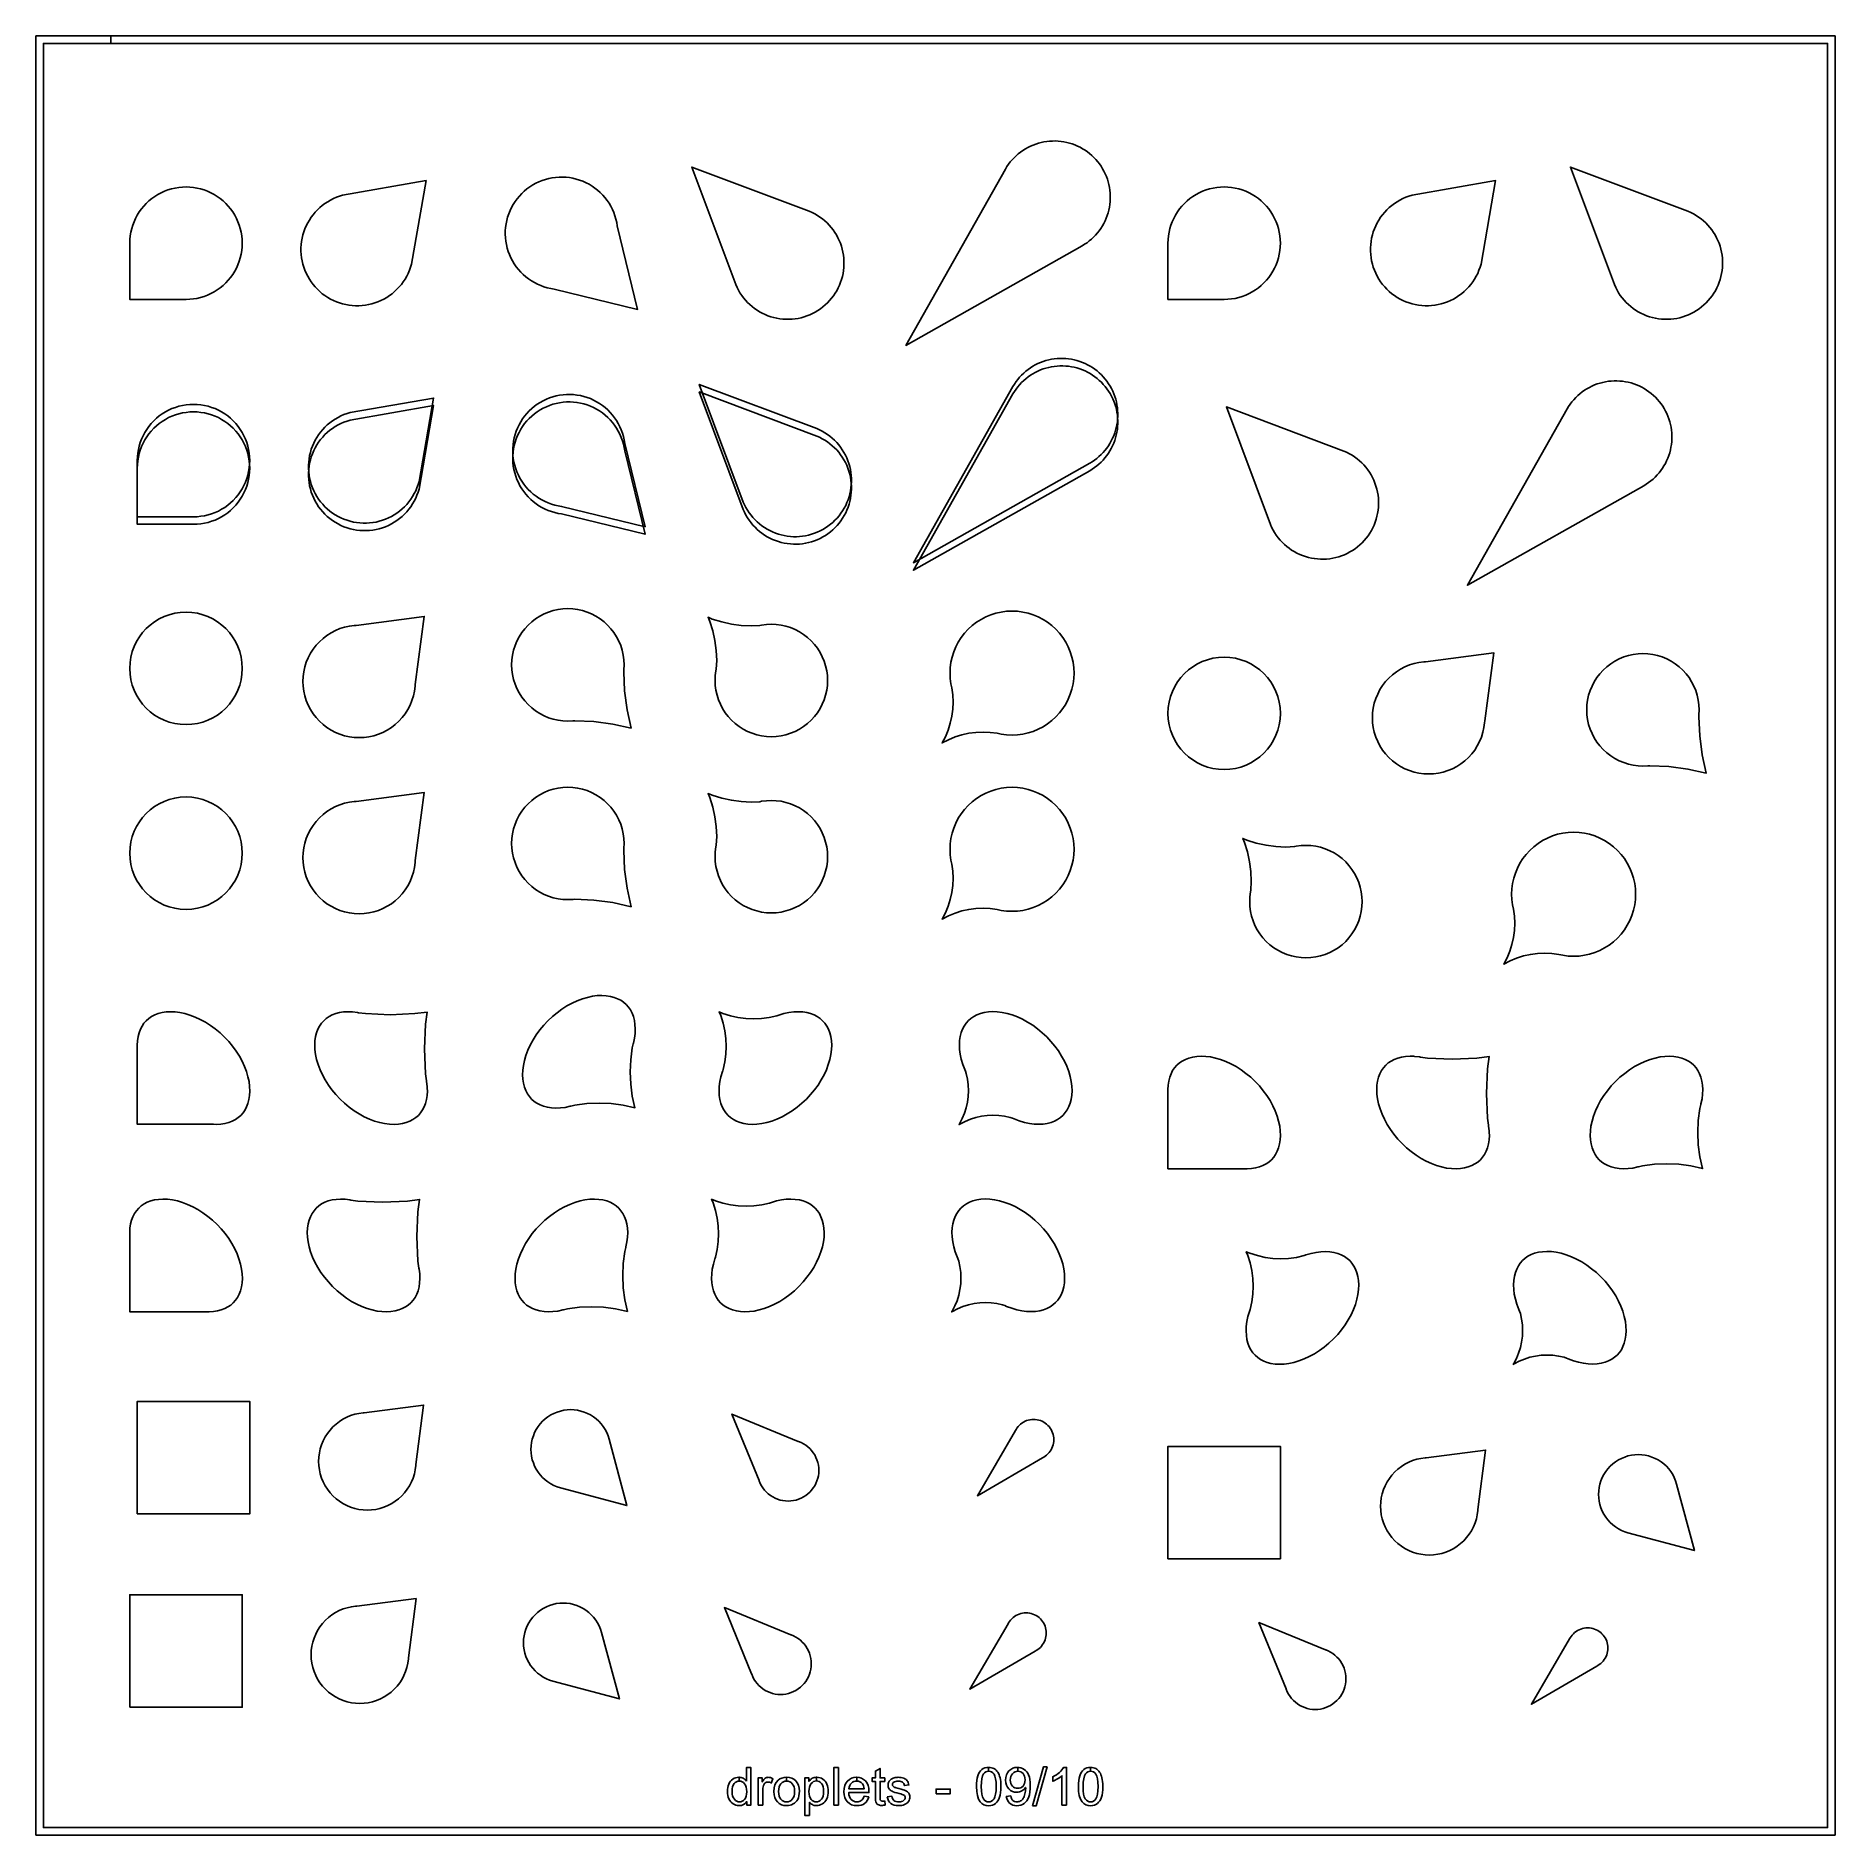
# Model space of a CAD drawing. Extents: x -12 to 12, y -12 to 12.
import ezdxf

# ---------------------------------------------------------------- set-up
doc = ezdxf.new("R2010")
doc.units = 0
doc.layers.add('mask', color=2, linetype='CONTINUOUS')

msp = doc.modelspace()

# ---------------------------------------------------------------- linework, layer by layer
at = {"layer": 'mask', "linetype": 'CONTINUOUS'}
for points in [[(-11, 11.9), (-11, 12), (12, 12), (12, -12), (-12, -12), (-12, 12), (-11, 12), (-11, 11.9), (-11.9, 11.9), (-11.9, -11.9), (11.9, -11.9), (11.9, 11.9), (-11, 11.9)], [(2.160284, 9.372107), (2.135233, 9.343333), (2.108749, 9.315869), (2.080904, 9.289789), (2.051768, 9.26516), (2.021416, 9.242045), (1.989927, 9.220504), (1.957382, 9.200594), (-0.395162, 7.87194), (0.933492, 10.224485), (0.953401, 10.257029), (0.974942, 10.288518), (0.998057, 10.318871), (1.022686, 10.348007), (1.048767, 10.375852), (1.076231, 10.402335), (1.105005, 10.427386), (1.135017, 10.450941), (1.16619, 10.472937), (1.198441, 10.493319), (1.231687, 10.512033), (1.265844, 10.529031), (1.30082, 10.544271), (1.336527, 10.557709), (1.372871, 10.569314), (1.409757, 10.579054), (1.447092, 10.586906), (1.484778, 10.592846), (1.522719, 10.596862), (1.560813, 10.598942), (1.598964, 10.599081), (1.637075, 10.597278), (1.675042, 10.593539), (1.71277, 10.587872), (1.750161, 10.580294), (1.78712, 10.570821), (1.823546, 10.559482), (1.859349, 10.546302), (1.894437, 10.531319), (1.928715, 10.51457), (1.962097, 10.496098), (1.994494, 10.475951), (2.025826, 10.454182), (2.056009, 10.430847), (2.084967, 10.406005), (2.112621, 10.379724), (2.138902, 10.352069), (2.163744, 10.323112), (2.18708, 10.292929), (2.208849, 10.261597), (2.228996, 10.229199), (2.247467, 10.195817), (2.264217, 10.161539), (2.2792, 10.126452), (2.292379, 10.090649), (2.303718, 10.054222), (2.313192, 10.017264), (2.320769, 9.979873), (2.326437, 9.942145), (2.330176, 9.904177), (2.331978, 9.866067), (2.331839, 9.827916), (2.32976, 9.789821), (2.325744, 9.751881), (2.319804, 9.714195), (2.311952, 9.676859), (2.302212, 9.639973), (2.290606, 9.603629), (2.277169, 9.567922), (2.261929, 9.532946), (2.244931, 9.49879), (2.226216, 9.465543), (2.205834, 9.433292), (2.183839, 9.40212), (2.160284, 9.372107)], [(2.160284, 9.372107), (2.135233, 9.343333), (2.108749, 9.315869), (2.080904, 9.289789), (2.051768, 9.26516), (2.021416, 9.242045), (1.989927, 9.220504), (1.957382, 9.200594), (-0.395162, 7.87194), (0.933492, 10.224485), (0.953401, 10.257029), (0.974942, 10.288518), (0.998057, 10.318871), (1.022686, 10.348007), (1.048767, 10.375852), (1.076231, 10.402335), (1.105005, 10.427386), (1.135017, 10.450941), (1.16619, 10.472937), (1.198441, 10.493319), (1.231687, 10.512033), (1.265844, 10.529031), (1.30082, 10.544271), (1.336527, 10.557709), (1.372871, 10.569314), (1.409757, 10.579054), (1.447092, 10.586906), (1.484778, 10.592846), (1.522719, 10.596862), (1.560813, 10.598942), (1.598964, 10.599081), (1.637075, 10.597278), (1.675042, 10.593539), (1.71277, 10.587872), (1.750161, 10.580294), (1.78712, 10.570821), (1.823546, 10.559482), (1.859349, 10.546302), (1.894437, 10.531319), (1.928715, 10.51457), (1.962097, 10.496098), (1.994494, 10.475951), (2.025826, 10.454182), (2.056009, 10.430847), (2.084967, 10.406005), (2.112621, 10.379724), (2.138902, 10.352069), (2.163744, 10.323112), (2.18708, 10.292929), (2.208849, 10.261597), (2.228996, 10.229199), (2.247467, 10.195817), (2.264217, 10.161539), (2.2792, 10.126452), (2.292379, 10.090649), (2.303718, 10.054222), (2.313192, 10.017264), (2.320769, 9.979873), (2.326437, 9.942145), (2.330176, 9.904177), (2.331978, 9.866067), (2.331839, 9.827916), (2.32976, 9.789821), (2.325744, 9.751881), (2.319804, 9.714195), (2.311952, 9.676859), (2.302212, 9.639973), (2.290606, 9.603629), (2.277169, 9.567922), (2.261929, 9.532946), (2.244931, 9.49879), (2.226216, 9.465543), (2.205834, 9.433292), (2.183839, 9.40212), (2.160284, 9.372107)], [(-4.50702, 9.942308), (-4.47245, 9.911404), (-4.439857, 9.878424), (-4.409362, 9.843492), (-4.381083, 9.806743), (-4.35513, 9.768318), (-4.331598, 9.728362), (-4.310581, 9.687029), (-4.292157, 9.644476), (-4.276397, 9.600867), (-4.263361, 9.556368), (-4.2531, 9.511148), (-4.24565, 9.465381), (-3.974828, 8.353101), (-5.087815, 8.623216), (-5.087711, 8.624004), (-5.133472, 8.631488), (-5.178683, 8.641787), (-5.223172, 8.65486), (-5.266769, 8.670654), (-5.309306, 8.689113), (-5.350621, 8.710164), (-5.390558, 8.733728), (-5.428963, 8.759712), (-5.465689, 8.788021), (-5.500596, 8.818544), (-5.533551, 8.851166), (-5.564427, 8.88576), (-5.593108, 8.922194), (-5.619482, 8.960332), (-5.643451, 9.000027), (-5.664921, 9.041127), (-5.683812, 9.083474), (-5.700051, 9.126907), (-5.713575, 9.171261), (-5.724334, 9.216364), (-5.732285, 9.262047), (-5.7374, 9.308134), (-5.739657, 9.354449), (-5.739049, 9.400813), (-5.735578, 9.447054), (-5.729257, 9.492992), (-5.720111, 9.538448), (-5.708173, 9.583255), (-5.69349, 9.627239), (-5.676119, 9.670232), (-5.656125, 9.712069), (-5.633584, 9.752591), (-5.608583, 9.791643), (-5.581217, 9.829076), (-5.551591, 9.864748), (-5.519818, 9.898521), (-5.486019, 9.930267), (-5.450323, 9.959864), (-5.412868, 9.987199), (-5.373796, 10.012168), (-5.333256, 10.034676), (-5.291402, 10.054637), (-5.248395, 10.071974), (-5.204399, 10.086621), (-5.159584, 10.098522), (-5.114117, 10.107632), (-5.068175, 10.113914), (-5.021933, 10.117349), (-4.975568, 10.117919), (-4.929254, 10.115624), (-4.883172, 10.110473), (-4.837496, 10.102483), (-4.7924, 10.091689), (-4.748058, 10.078129), (-4.704638, 10.061856), (-4.662306, 10.042929), (-4.621224, 10.021427), (-4.581549, 9.997424), (-4.543432, 9.97102), (-4.50702, 9.942308)], [(-4.50702, 9.942308), (-4.47245, 9.911404), (-4.439857, 9.878424), (-4.409362, 9.843492), (-4.381083, 9.806743), (-4.35513, 9.768318), (-4.331598, 9.728362), (-4.310581, 9.687029), (-4.292157, 9.644476), (-4.276397, 9.600867), (-4.263361, 9.556368), (-4.2531, 9.511148), (-4.24565, 9.465381), (-3.974828, 8.353101), (-5.087815, 8.623216), (-5.087711, 8.624004), (-5.133472, 8.631488), (-5.178683, 8.641787), (-5.223172, 8.65486), (-5.266769, 8.670654), (-5.309306, 8.689113), (-5.350621, 8.710164), (-5.390558, 8.733728), (-5.428963, 8.759712), (-5.465689, 8.788021), (-5.500596, 8.818544), (-5.533551, 8.851166), (-5.564427, 8.88576), (-5.593108, 8.922194), (-5.619482, 8.960332), (-5.643451, 9.000027), (-5.664921, 9.041127), (-5.683812, 9.083474), (-5.700051, 9.126907), (-5.713575, 9.171261), (-5.724334, 9.216364), (-5.732285, 9.262047), (-5.7374, 9.308134), (-5.739657, 9.354449), (-5.739049, 9.400813), (-5.735578, 9.447054), (-5.729257, 9.492992), (-5.720111, 9.538448), (-5.708173, 9.583255), (-5.69349, 9.627239), (-5.676119, 9.670232), (-5.656125, 9.712069), (-5.633584, 9.752591), (-5.608583, 9.791643), (-5.581217, 9.829076), (-5.551591, 9.864748), (-5.519818, 9.898521), (-5.486019, 9.930267), (-5.450323, 9.959864), (-5.412868, 9.987199), (-5.373796, 10.012168), (-5.333256, 10.034676), (-5.291402, 10.054637), (-5.248395, 10.071974), (-5.204399, 10.086621), (-5.159584, 10.098522), (-5.114117, 10.107632), (-5.068175, 10.113914), (-5.021933, 10.117349), (-4.975568, 10.117919), (-4.929254, 10.115624), (-4.883172, 10.110473), (-4.837496, 10.102483), (-4.7924, 10.091689), (-4.748058, 10.078129), (-4.704638, 10.061856), (-4.662306, 10.042929), (-4.621224, 10.021427), (-4.581549, 9.997424), (-4.543432, 9.97102), (-4.50702, 9.942308)], [(-2.446958, 8.390336), (-2.477859, 8.417136), (-2.507253, 8.445581), (-2.535053, 8.475587), (-2.561177, 8.507062), (-2.585544, 8.539915), (-2.608087, 8.574048), (-2.628733, 8.609359), (-2.647425, 8.645743), (-2.664105, 8.683089), (-3.25171, 10.250746), (-1.684054, 9.663141), (-1.646707, 9.64646), (-1.610323, 9.627769), (-1.575012, 9.607122), (-1.540879, 9.58458), (-1.508027, 9.560213), (-1.47655, 9.53409), (-1.446545, 9.506289), (-1.418101, 9.476895), (-1.3913, 9.445994), (-1.366223, 9.413678), (-1.342946, 9.380043), (-1.321538, 9.345189), (-1.302061, 9.309219), (-1.284574, 9.272243), (-1.269129, 9.234365), (-1.25577, 9.195704), (-1.244539, 9.156372), (-1.23547, 9.116485), (-1.228588, 9.076165), (-1.223914, 9.03553), (-1.221462, 8.994697), (-1.221241, 8.953796), (-1.223249, 8.91294), (-1.227481, 8.872255), (-1.233925, 8.831862), (-1.242561, 8.79188), (-1.253364, 8.752427), (-1.266301, 8.713625), (-1.281334, 8.675583), (-1.298417, 8.638417), (-1.317504, 8.602239), (-1.338532, 8.567154), (-1.361443, 8.533269), (-1.386167, 8.500682), (-1.412631, 8.469492), (-1.440755, 8.439791), (-1.470456, 8.411667), (-1.501647, 8.385203), (-1.534233, 8.36048), (-1.56812, 8.337568), (-1.603203, 8.316541), (-1.639382, 8.297453), (-1.676547, 8.28037), (-1.71459, 8.265336), (-1.753392, 8.252398), (-1.792844, 8.241596), (-1.832827, 8.232961), (-1.873221, 8.226515), (-1.913904, 8.222283), (-1.95476, 8.220275), (-1.995663, 8.220498), (-2.036494, 8.22295), (-2.07713, 8.227623), (-2.11745, 8.234505), (-2.157337, 8.243576), (-2.196668, 8.254805), (-2.235331, 8.268163), (-2.273207, 8.28361), (-2.310183, 8.301096), (-2.346153, 8.320574), (-2.381007, 8.341983), (-2.414642, 8.365258), (-2.446958, 8.390336)], [(-2.446958, 8.390336), (-2.477859, 8.417136), (-2.507253, 8.445581), (-2.535053, 8.475587), (-2.561177, 8.507062), (-2.585544, 8.539915), (-2.608087, 8.574048), (-2.628733, 8.609359), (-2.647425, 8.645743), (-2.664105, 8.683089), (-3.25171, 10.250746), (-1.684054, 9.663141), (-1.646707, 9.64646), (-1.610323, 9.627769), (-1.575012, 9.607122), (-1.540879, 9.58458), (-1.508027, 9.560213), (-1.47655, 9.53409), (-1.446545, 9.506289), (-1.418101, 9.476895), (-1.3913, 9.445994), (-1.366223, 9.413678), (-1.342946, 9.380043), (-1.321538, 9.345189), (-1.302061, 9.309219), (-1.284574, 9.272243), (-1.269129, 9.234365), (-1.25577, 9.195704), (-1.244539, 9.156372), (-1.23547, 9.116485), (-1.228588, 9.076165), (-1.223914, 9.03553), (-1.221462, 8.994697), (-1.221241, 8.953796), (-1.223249, 8.91294), (-1.227481, 8.872255), (-1.233925, 8.831862), (-1.242561, 8.79188), (-1.253364, 8.752427), (-1.266301, 8.713625), (-1.281334, 8.675583), (-1.298417, 8.638417), (-1.317504, 8.602239), (-1.338532, 8.567154), (-1.361443, 8.533269), (-1.386167, 8.500682), (-1.412631, 8.469492), (-1.440755, 8.439791), (-1.470456, 8.411667), (-1.501647, 8.385203), (-1.534233, 8.36048), (-1.56812, 8.337568), (-1.603203, 8.316541), (-1.639382, 8.297453), (-1.676547, 8.28037), (-1.71459, 8.265336), (-1.753392, 8.252398), (-1.792844, 8.241596), (-1.832827, 8.232961), (-1.873221, 8.226515), (-1.913904, 8.222283), (-1.95476, 8.220275), (-1.995663, 8.220498), (-2.036494, 8.22295), (-2.07713, 8.227623), (-2.11745, 8.234505), (-2.157337, 8.243576), (-2.196668, 8.254805), (-2.235331, 8.268163), (-2.273207, 8.28361), (-2.310183, 8.301096), (-2.346153, 8.320574), (-2.381007, 8.341983), (-2.414642, 8.365258), (-2.446958, 8.390336)], [(9.274504, 8.390336), (9.243603, 8.417136), (9.214209, 8.445581), (9.186409, 8.475587), (9.160285, 8.507062), (9.135918, 8.539915), (9.113375, 8.574048), (9.092729, 8.609359), (9.074037, 8.645743), (9.057357, 8.683089), (8.469752, 10.250746), (10.037408, 9.663141), (10.074755, 9.64646), (10.111139, 9.627769), (10.14645, 9.607122), (10.180583, 9.58458), (10.213435, 9.560213), (10.244912, 9.53409), (10.274917, 9.506289), (10.303361, 9.476895), (10.330162, 9.445994), (10.355239, 9.413678), (10.378516, 9.380043), (10.399924, 9.345189), (10.419401, 9.309219), (10.436888, 9.272243), (10.452333, 9.234365), (10.465692, 9.195704), (10.476923, 9.156372), (10.485992, 9.116485), (10.492874, 9.076165), (10.497548, 9.03553), (10.5, 8.994697), (10.500221, 8.953796), (10.498213, 8.91294), (10.493981, 8.872255), (10.487537, 8.831862), (10.478901, 8.79188), (10.468098, 8.752427), (10.455161, 8.713625), (10.440128, 8.675583), (10.423045, 8.638417), (10.403958, 8.602239), (10.38293, 8.567154), (10.360019, 8.533269), (10.335295, 8.500682), (10.308831, 8.469492), (10.280707, 8.439791), (10.251006, 8.411667), (10.219815, 8.385203), (10.187229, 8.36048), (10.153342, 8.337568), (10.118259, 8.316541), (10.08208, 8.297453), (10.044915, 8.28037), (10.006872, 8.265336), (9.96807, 8.252398), (9.928618, 8.241596), (9.888635, 8.232961), (9.848241, 8.226515), (9.807558, 8.222283), (9.766702, 8.220275), (9.725799, 8.220498), (9.684968, 8.22295), (9.644332, 8.227623), (9.604012, 8.234505), (9.564125, 8.243576), (9.524794, 8.254805), (9.486131, 8.268163), (9.448255, 8.28361), (9.411279, 8.301096), (9.375309, 8.320574), (9.340455, 8.341983), (9.30682, 8.365258), (9.274504, 8.390336)], [(-9.949404, 8.487117), (-9.998456, 8.485511), (-10.748456, 8.485511), (-10.748456, 9.235511), (-10.74685, 9.284562), (-10.74204, 9.333405), (-10.734045, 9.381828), (-10.7229, 9.429624), (-10.708654, 9.476591), (-10.691366, 9.522524), (-10.671111, 9.567227), (-10.647975, 9.610511), (-10.622058, 9.652188), (-10.593471, 9.692082), (-10.562336, 9.730019), (-10.528786, 9.76584), (-10.492965, 9.79939), (-10.455027, 9.830526), (-10.415134, 9.859113), (-10.373456, 9.885029), (-10.330173, 9.908166), (-10.285469, 9.92842), (-10.239536, 9.945709), (-10.19257, 9.959955), (-10.144774, 9.971099), (-10.096351, 9.979095), (-10.047508, 9.983904), (-9.998456, 9.985511), (-9.949404, 9.983904), (-9.900561, 9.979095), (-9.852138, 9.971099), (-9.804342, 9.959955), (-9.757376, 9.945709), (-9.711443, 9.92842), (-9.666739, 9.908166), (-9.623456, 9.885029), (-9.581778, 9.859113), (-9.541885, 9.830526), (-9.503947, 9.79939), (-9.468126, 9.76584), (-9.434576, 9.730019), (-9.403441, 9.692082), (-9.374854, 9.652188), (-9.348937, 9.610511), (-9.325801, 9.567227), (-9.305546, 9.522524), (-9.288258, 9.476591), (-9.274012, 9.429624), (-9.262867, 9.381828), (-9.254872, 9.333405), (-9.250062, 9.284562), (-9.248456, 9.235511), (-9.250062, 9.186459), (-9.254872, 9.137616), (-9.262867, 9.089192), (-9.274012, 9.041396), (-9.288258, 8.99443), (-9.305546, 8.948498), (-9.325801, 8.903794), (-9.348937, 8.860511), (-9.374854, 8.818832), (-9.403441, 8.778939), (-9.434576, 8.741001), (-9.468126, 8.705181), (-9.503947, 8.67163), (-9.541885, 8.640496), (-9.581778, 8.611909), (-9.623456, 8.585992), (-9.666739, 8.562855), (-9.711443, 8.542601), (-9.757376, 8.525313), (-9.804342, 8.511067), (-9.852138, 8.499921), (-9.900561, 8.491926), (-9.949404, 8.487117)], [(-9.949404, 8.487117), (-9.998456, 8.485511), (-10.748456, 8.485511), (-10.748456, 9.235511), (-10.74685, 9.284562), (-10.74204, 9.333405), (-10.734045, 9.381828), (-10.7229, 9.429624), (-10.708654, 9.476591), (-10.691366, 9.522524), (-10.671111, 9.567227), (-10.647975, 9.610511), (-10.622058, 9.652188), (-10.593471, 9.692082), (-10.562336, 9.730019), (-10.528786, 9.76584), (-10.492965, 9.79939), (-10.455027, 9.830526), (-10.415134, 9.859113), (-10.373456, 9.885029), (-10.330173, 9.908166), (-10.285469, 9.92842), (-10.239536, 9.945709), (-10.19257, 9.959955), (-10.144774, 9.971099), (-10.096351, 9.979095), (-10.047508, 9.983904), (-9.998456, 9.985511), (-9.949404, 9.983904), (-9.900561, 9.979095), (-9.852138, 9.971099), (-9.804342, 9.959955), (-9.757376, 9.945709), (-9.711443, 9.92842), (-9.666739, 9.908166), (-9.623456, 9.885029), (-9.581778, 9.859113), (-9.541885, 9.830526), (-9.503947, 9.79939), (-9.468126, 9.76584), (-9.434576, 9.730019), (-9.403441, 9.692082), (-9.374854, 9.652188), (-9.348937, 9.610511), (-9.325801, 9.567227), (-9.305546, 9.522524), (-9.288258, 9.476591), (-9.274012, 9.429624), (-9.262867, 9.381828), (-9.254872, 9.333405), (-9.250062, 9.284562), (-9.248456, 9.235511), (-9.250062, 9.186459), (-9.254872, 9.137616), (-9.262867, 9.089192), (-9.274012, 9.041396), (-9.288258, 8.99443), (-9.305546, 8.948498), (-9.325801, 8.903794), (-9.348937, 8.860511), (-9.374854, 8.818832), (-9.403441, 8.778939), (-9.434576, 8.741001), (-9.468126, 8.705181), (-9.503947, 8.67163), (-9.541885, 8.640496), (-9.581778, 8.611909), (-9.623456, 8.585992), (-9.666739, 8.562855), (-9.711443, 8.542601), (-9.757376, 8.525313), (-9.804342, 8.511067), (-9.852138, 8.499921), (-9.900561, 8.491926), (-9.949404, 8.487117)], [(-8.275211, 9.649686), (-8.245268, 9.681439), (-8.213529, 9.711398), (-8.180103, 9.73946), (-8.145102, 9.765531), (-8.108643, 9.789525), (-8.070851, 9.811357), (-8.031856, 9.830956), (-7.991784, 9.848254), (-7.950778, 9.863195), (-7.90897, 9.875727), (-6.795276, 10.07018), (-6.989731, 8.956487), (-7.002262, 8.91468), (-7.017202, 8.873672), (-7.034501, 8.833602), (-7.0541, 8.794605), (-7.075933, 8.756813), (-7.099926, 8.720356), (-7.125997, 8.685356), (-7.154059, 8.651927), (-7.184018, 8.62019), (-7.215771, 8.590246), (-7.249212, 8.5622), (-7.284225, 8.536145), (-7.320695, 8.512168), (-7.358498, 8.490353), (-7.397502, 8.470774), (-7.437581, 8.453494), (-7.478597, 8.438574), (-7.520409, 8.426063), (-7.56288, 8.416006), (-7.605861, 8.408433), (-7.649212, 8.403372), (-7.692783, 8.40084), (-7.736427, 8.400844), (-7.779998, 8.403387), (-7.823347, 8.408459), (-7.866328, 8.416042), (-7.908796, 8.426111), (-7.950605, 8.438631), (-7.991618, 8.453561), (-8.031692, 8.47085), (-8.070692, 8.49044), (-8.108489, 8.512263), (-8.144953, 8.536248), (-8.17996, 8.562311), (-8.213394, 8.590367), (-8.24514, 8.620316), (-8.27509, 8.652062), (-8.303145, 8.685496), (-8.329209, 8.720503), (-8.353193, 8.756968), (-8.375018, 8.794764), (-8.394607, 8.833766), (-8.411895, 8.873841), (-8.426827, 8.914851), (-8.439346, 8.956661), (-8.449416, 8.999128), (-8.456998, 9.04211), (-8.46207, 9.085458), (-8.464612, 9.129029), (-8.464617, 9.172674), (-8.462084, 9.216245), (-8.457024, 9.259595), (-8.449452, 9.302578), (-8.439393, 9.34505), (-8.426884, 9.38686), (-8.411962, 9.427877), (-8.394683, 9.467954), (-8.375103, 9.50696), (-8.353288, 9.544762), (-8.329313, 9.581231), (-8.303258, 9.616245), (-8.275211, 9.649686)], [(-8.275211, 9.649686), (-8.245268, 9.681439), (-8.213529, 9.711398), (-8.180103, 9.73946), (-8.145102, 9.765531), (-8.108643, 9.789525), (-8.070851, 9.811357), (-8.031856, 9.830956), (-7.991784, 9.848254), (-7.950778, 9.863195), (-7.90897, 9.875727), (-6.795276, 10.07018), (-6.989731, 8.956487), (-7.002262, 8.91468), (-7.017202, 8.873672), (-7.034501, 8.833602), (-7.0541, 8.794605), (-7.075933, 8.756813), (-7.099926, 8.720356), (-7.125997, 8.685356), (-7.154059, 8.651927), (-7.184018, 8.62019), (-7.215771, 8.590246), (-7.249212, 8.5622), (-7.284225, 8.536145), (-7.320695, 8.512168), (-7.358498, 8.490353), (-7.397502, 8.470774), (-7.437581, 8.453494), (-7.478597, 8.438574), (-7.520409, 8.426063), (-7.56288, 8.416006), (-7.605861, 8.408433), (-7.649212, 8.403372), (-7.692783, 8.40084), (-7.736427, 8.400844), (-7.779998, 8.403387), (-7.823347, 8.408459), (-7.866328, 8.416042), (-7.908796, 8.426111), (-7.950605, 8.438631), (-7.991618, 8.453561), (-8.031692, 8.47085), (-8.070692, 8.49044), (-8.108489, 8.512263), (-8.144953, 8.536248), (-8.17996, 8.562311), (-8.213394, 8.590367), (-8.24514, 8.620316), (-8.27509, 8.652062), (-8.303145, 8.685496), (-8.329209, 8.720503), (-8.353193, 8.756968), (-8.375018, 8.794764), (-8.394607, 8.833766), (-8.411895, 8.873841), (-8.426827, 8.914851), (-8.439346, 8.956661), (-8.449416, 8.999128), (-8.456998, 9.04211), (-8.46207, 9.085458), (-8.464612, 9.129029), (-8.464617, 9.172674), (-8.462084, 9.216245), (-8.457024, 9.259595), (-8.449452, 9.302578), (-8.439393, 9.34505), (-8.426884, 9.38686), (-8.411962, 9.427877), (-8.394683, 9.467954), (-8.375103, 9.50696), (-8.353288, 9.544762), (-8.329313, 9.581231), (-8.303258, 9.616245), (-8.275211, 9.649686)], [(3.899824, 8.487117), (3.850772, 8.485511), (3.100772, 8.485511), (3.100772, 9.235511), (3.102378, 9.284562), (3.107188, 9.333405), (3.115183, 9.381828), (3.126328, 9.429624), (3.140574, 9.476591), (3.157862, 9.522524), (3.178117, 9.567227), (3.201253, 9.610511), (3.22717, 9.652188), (3.255757, 9.692082), (3.286892, 9.730019), (3.320442, 9.76584), (3.356263, 9.79939), (3.394201, 9.830526), (3.434094, 9.859113), (3.475772, 9.885029), (3.519055, 9.908166), (3.563759, 9.92842), (3.609692, 9.945709), (3.656658, 9.959955), (3.704454, 9.971099), (3.752877, 9.979095), (3.80172, 9.983904), (3.850772, 9.985511), (3.899824, 9.983904), (3.948667, 9.979095), (3.99709, 9.971099), (4.044886, 9.959955), (4.091852, 9.945709), (4.137785, 9.92842), (4.182489, 9.908166), (4.225772, 9.885029), (4.26745, 9.859113), (4.307343, 9.830526), (4.345281, 9.79939), (4.381102, 9.76584), (4.414652, 9.730019), (4.445787, 9.692082), (4.474374, 9.652188), (4.500291, 9.610511), (4.523427, 9.567227), (4.543682, 9.522524), (4.56097, 9.476591), (4.575216, 9.429624), (4.586361, 9.381828), (4.594356, 9.333405), (4.599166, 9.284562), (4.600772, 9.235511), (4.599166, 9.186459), (4.594356, 9.137616), (4.586361, 9.089192), (4.575216, 9.041396), (4.56097, 8.99443), (4.543682, 8.948498), (4.523427, 8.903794), (4.500291, 8.860511), (4.474374, 8.818832), (4.445787, 8.778939), (4.414652, 8.741001), (4.381102, 8.705181), (4.345281, 8.67163), (4.307343, 8.640496), (4.26745, 8.611909), (4.225772, 8.585992), (4.182489, 8.562855), (4.137785, 8.542601), (4.091852, 8.525313), (4.044886, 8.511067), (3.99709, 8.499921), (3.948667, 8.491926), (3.899824, 8.487117)], [(5.992242, 9.649686), (6.022185, 9.681439), (6.053923, 9.711398), (6.08735, 9.73946), (6.122351, 9.765531), (6.158809, 9.789525), (6.196601, 9.811357), (6.235597, 9.830956), (6.275668, 9.848254), (6.316675, 9.863195), (6.358483, 9.875727), (7.472176, 10.07018), (7.277722, 8.956487), (7.265191, 8.91468), (7.25025, 8.873672), (7.232952, 8.833602), (7.213353, 8.794605), (7.19152, 8.756813), (7.167527, 8.720356), (7.141456, 8.685356), (7.113393, 8.651927), (7.083435, 8.62019), (7.051681, 8.590246), (7.018241, 8.5622), (6.983227, 8.536145), (6.946758, 8.512168), (6.908955, 8.490353), (6.86995, 8.470774), (6.829872, 8.453494), (6.788856, 8.438574), (6.747044, 8.426063), (6.704573, 8.416006), (6.661591, 8.408433), (6.61824, 8.403372), (6.574669, 8.40084), (6.531025, 8.400844), (6.487454, 8.403387), (6.444106, 8.408459), (6.401124, 8.416042), (6.358657, 8.426111), (6.316847, 8.438631), (6.275835, 8.453561), (6.235761, 8.47085), (6.19676, 8.49044), (6.158963, 8.512263), (6.122499, 8.536248), (6.087492, 8.562311), (6.054058, 8.590367), (6.022312, 8.620316), (5.992362, 8.652062), (5.964307, 8.685496), (5.938243, 8.720503), (5.914259, 8.756968), (5.892435, 8.794764), (5.872845, 8.833766), (5.855557, 8.873841), (5.840626, 8.914851), (5.828106, 8.956661), (5.818037, 8.999128), (5.810454, 9.04211), (5.805383, 9.085458), (5.80284, 9.129029), (5.802835, 9.172674), (5.805368, 9.216245), (5.810428, 9.259595), (5.818001, 9.302578), (5.828059, 9.34505), (5.840569, 9.38686), (5.85549, 9.427877), (5.87277, 9.467954), (5.892349, 9.50696), (5.914164, 9.544762), (5.93814, 9.581231), (5.964195, 9.616245), (5.992242, 9.649686)], [(2.260284, 6.472107), (2.235233, 6.443333), (2.208749, 6.415869), (2.180904, 6.389789), (2.151768, 6.36516), (2.121416, 6.342045), (2.089927, 6.320504), (2.057382, 6.300594), (-0.295162, 4.97194), (1.033492, 7.324485), (1.053401, 7.357029), (1.074942, 7.388518), (1.098057, 7.418871), (1.122686, 7.448007), (1.148767, 7.475852), (1.176231, 7.502335), (1.205005, 7.527386), (1.235017, 7.550941), (1.26619, 7.572937), (1.298441, 7.593319), (1.331687, 7.612033), (1.365844, 7.629031), (1.40082, 7.644271), (1.436527, 7.657709), (1.472871, 7.669314), (1.509757, 7.679054), (1.547092, 7.686906), (1.584778, 7.692846), (1.622719, 7.696862), (1.660813, 7.698942), (1.698964, 7.699081), (1.737075, 7.697278), (1.775042, 7.693539), (1.81277, 7.687872), (1.850161, 7.680294), (1.88712, 7.670821), (1.923546, 7.659482), (1.959349, 7.646302), (1.994437, 7.631319), (2.028715, 7.61457), (2.062097, 7.596098), (2.094494, 7.575951), (2.125826, 7.554182), (2.156009, 7.530847), (2.184967, 7.506005), (2.212621, 7.479724), (2.238902, 7.452069), (2.263744, 7.423112), (2.28708, 7.392929), (2.308849, 7.361597), (2.328996, 7.329199), (2.347467, 7.295817), (2.364217, 7.261539), (2.3792, 7.226452), (2.392379, 7.190649), (2.403718, 7.154222), (2.413192, 7.117264), (2.420769, 7.079873), (2.426437, 7.042145), (2.430176, 7.004177), (2.431978, 6.966067), (2.431839, 6.927916), (2.42976, 6.889821), (2.425744, 6.851881), (2.419804, 6.814195), (2.411952, 6.776859), (2.402212, 6.739973), (2.390606, 6.703629), (2.377169, 6.667922), (2.361929, 6.632946), (2.344931, 6.59879), (2.326216, 6.565543), (2.305834, 6.533292), (2.283839, 6.50212), (2.260284, 6.472107)], [(2.260284, 6.372107), (2.235233, 6.343333), (2.208749, 6.315869), (2.180904, 6.289789), (2.151768, 6.26516), (2.121416, 6.242045), (2.089927, 6.220504), (2.057382, 6.200594), (-0.295162, 4.87194), (1.033492, 7.224485), (1.053401, 7.257029), (1.074942, 7.288518), (1.098057, 7.318871), (1.122686, 7.348007), (1.148767, 7.375852), (1.176231, 7.402335), (1.205005, 7.427386), (1.235017, 7.450941), (1.26619, 7.472937), (1.298441, 7.493319), (1.331687, 7.512033), (1.365844, 7.529031), (1.40082, 7.544271), (1.436527, 7.557709), (1.472871, 7.569314), (1.509757, 7.579054), (1.547092, 7.586906), (1.584778, 7.592846), (1.622719, 7.596862), (1.660813, 7.598942), (1.698964, 7.599081), (1.737075, 7.597278), (1.775042, 7.593539), (1.81277, 7.587872), (1.850161, 7.580294), (1.88712, 7.570821), (1.923546, 7.559482), (1.959349, 7.546302), (1.994437, 7.531319), (2.028715, 7.51457), (2.062097, 7.496098), (2.094494, 7.475951), (2.125826, 7.454182), (2.156009, 7.430847), (2.184967, 7.406005), (2.212621, 7.379724), (2.238902, 7.352069), (2.263744, 7.323112), (2.28708, 7.292929), (2.308849, 7.261597), (2.328996, 7.229199), (2.347467, 7.195817), (2.364217, 7.161539), (2.3792, 7.126452), (2.392379, 7.090649), (2.403718, 7.054222), (2.413192, 7.017264), (2.420769, 6.979873), (2.426437, 6.942145), (2.430176, 6.904177), (2.431978, 6.866067), (2.431839, 6.827916), (2.42976, 6.789821), (2.425744, 6.751881), (2.419804, 6.714195), (2.411952, 6.676859), (2.402212, 6.639973), (2.390606, 6.603629), (2.377169, 6.567922), (2.361929, 6.532946), (2.344931, 6.49879), (2.326216, 6.465543), (2.305834, 6.433292), (2.283839, 6.40212), (2.260284, 6.372107)], [(-4.40702, 7.042308), (-4.37245, 7.011405), (-4.339857, 6.978425), (-4.309362, 6.943492), (-4.281083, 6.906744), (-4.25513, 6.868318), (-4.231598, 6.828362), (-4.210581, 6.78703), (-4.192157, 6.744477), (-4.176397, 6.700868), (-4.163361, 6.656369), (-4.1531, 6.611148), (-4.14565, 6.565381), (-3.874828, 5.453101), (-4.987815, 5.723217), (-4.987711, 5.724005), (-5.033472, 5.731489), (-5.078683, 5.741788), (-5.123172, 5.754861), (-5.166769, 5.770655), (-5.209306, 5.789114), (-5.250621, 5.810164), (-5.290558, 5.833729), (-5.328963, 5.859712), (-5.365689, 5.888021), (-5.400596, 5.918545), (-5.433551, 5.951167), (-5.464427, 5.98576), (-5.493108, 6.022195), (-5.519482, 6.060333), (-5.543451, 6.100028), (-5.564921, 6.141127), (-5.583812, 6.183474), (-5.600051, 6.226908), (-5.613575, 6.271261), (-5.624334, 6.316364), (-5.632285, 6.362048), (-5.6374, 6.408135), (-5.639657, 6.454449), (-5.639049, 6.500813), (-5.635578, 6.547053), (-5.629257, 6.592993), (-5.620111, 6.638448), (-5.608173, 6.683255), (-5.59349, 6.727239), (-5.576119, 6.770232), (-5.556125, 6.812068), (-5.533584, 6.852591), (-5.508583, 6.891643), (-5.481217, 6.929076), (-5.451591, 6.964748), (-5.419818, 6.998521), (-5.386019, 7.030267), (-5.350323, 7.059863), (-5.312868, 7.087199), (-5.273796, 7.112169), (-5.233256, 7.134677), (-5.191402, 7.154636), (-5.148395, 7.171975), (-5.104399, 7.186622), (-5.059584, 7.198523), (-5.014117, 7.207632), (-4.968175, 7.213914), (-4.921933, 7.21735), (-4.875568, 7.217919), (-4.829254, 7.215624), (-4.783172, 7.210473), (-4.737496, 7.202483), (-4.6924, 7.191689), (-4.648058, 7.178129), (-4.604638, 7.161855), (-4.562306, 7.14293), (-4.521224, 7.121428), (-4.481549, 7.097424), (-4.443432, 7.071021), (-4.40702, 7.042308)], [(-2.346958, 5.490335), (-2.377859, 5.517136), (-2.407253, 5.545581), (-2.435053, 5.575587), (-2.461177, 5.607062), (-2.485544, 5.639914), (-2.508087, 5.674048), (-2.528733, 5.709358), (-2.547425, 5.745743), (-2.564105, 5.783089), (-3.15171, 7.350746), (-1.584054, 6.763141), (-1.546707, 6.746461), (-1.510323, 6.727769), (-1.475012, 6.707122), (-1.440879, 6.684581), (-1.408027, 6.660213), (-1.37655, 6.634089), (-1.346545, 6.606289), (-1.318101, 6.576896), (-1.2913, 6.545994), (-1.266223, 6.513678), (-1.242946, 6.480042), (-1.221538, 6.445189), (-1.202061, 6.409218), (-1.184574, 6.372242), (-1.169129, 6.334365), (-1.15577, 6.295704), (-1.144539, 6.256372), (-1.13547, 6.216486), (-1.128588, 6.176164), (-1.123914, 6.135529), (-1.121462, 6.094697), (-1.121241, 6.053795), (-1.123249, 6.012941), (-1.127481, 5.972256), (-1.133925, 5.931862), (-1.142561, 5.891881), (-1.153364, 5.852428), (-1.166301, 5.813625), (-1.181334, 5.775582), (-1.198417, 5.738417), (-1.217504, 5.70224), (-1.238532, 5.667154), (-1.261443, 5.633269), (-1.286167, 5.600682), (-1.312631, 5.569492), (-1.340755, 5.53979), (-1.370456, 5.511666), (-1.401647, 5.485202), (-1.434233, 5.460479), (-1.46812, 5.437568), (-1.503203, 5.41654), (-1.539382, 5.397454), (-1.576547, 5.380369), (-1.61459, 5.365335), (-1.653392, 5.352398), (-1.692844, 5.341596), (-1.732827, 5.332961), (-1.773221, 5.326516), (-1.813904, 5.322284), (-1.85476, 5.320276), (-1.895663, 5.320498), (-1.936494, 5.32295), (-1.97713, 5.327623), (-2.01745, 5.334505), (-2.057337, 5.343576), (-2.096668, 5.354805), (-2.135331, 5.368163), (-2.173207, 5.38361), (-2.210183, 5.401097), (-2.246153, 5.420573), (-2.281007, 5.441982), (-2.314642, 5.465259), (-2.346958, 5.490335)], [(-2.346958, 5.390335), (-2.377859, 5.417135), (-2.407253, 5.445582), (-2.435053, 5.475587), (-2.461177, 5.507062), (-2.485544, 5.539915), (-2.508087, 5.574047), (-2.528733, 5.609358), (-2.547425, 5.645742), (-2.564105, 5.68309), (-3.15171, 7.250745), (-1.584054, 6.66314), (-1.546707, 6.64646), (-1.510323, 6.62777), (-1.475012, 6.607123), (-1.440879, 6.584581), (-1.408027, 6.560212), (-1.37655, 6.53409), (-1.346545, 6.50629), (-1.318101, 6.476896), (-1.2913, 6.445995), (-1.266223, 6.413678), (-1.242946, 6.380043), (-1.221538, 6.345188), (-1.202061, 6.309219), (-1.184574, 6.272242), (-1.169129, 6.234366), (-1.15577, 6.195703), (-1.144539, 6.156371), (-1.13547, 6.116485), (-1.128588, 6.076164), (-1.123914, 6.035529), (-1.121462, 5.994698), (-1.121241, 5.953796), (-1.123249, 5.912941), (-1.127481, 5.872255), (-1.133925, 5.831861), (-1.142561, 5.791881), (-1.153364, 5.752427), (-1.166301, 5.713626), (-1.181334, 5.675582), (-1.198417, 5.638418), (-1.217504, 5.602239), (-1.238532, 5.567155), (-1.261443, 5.53327), (-1.286167, 5.500682), (-1.312631, 5.469493), (-1.340755, 5.43979), (-1.370456, 5.411666), (-1.401647, 5.385203), (-1.434233, 5.36048), (-1.46812, 5.337567), (-1.503203, 5.316541), (-1.539382, 5.297453), (-1.576547, 5.280369), (-1.61459, 5.265335), (-1.653392, 5.252398), (-1.692844, 5.241596), (-1.732827, 5.23296), (-1.773221, 5.226515), (-1.813904, 5.222283), (-1.85476, 5.220275), (-1.895663, 5.220497), (-1.936494, 5.22295), (-1.97713, 5.227623), (-2.01745, 5.234506), (-2.057337, 5.243576), (-2.096668, 5.254804), (-2.135331, 5.268163), (-2.173207, 5.283609), (-2.210183, 5.301096), (-2.246153, 5.320574), (-2.281007, 5.341983), (-2.314642, 5.365259), (-2.346958, 5.390335)], [(9.652247, 6.172107), (9.627195, 6.143333), (9.600711, 6.115869), (9.572866, 6.089789), (9.543731, 6.06516), (9.513378, 6.042045), (9.481889, 6.020504), (9.449345, 6.000594), (7.0968, 4.67194), (8.425455, 7.024485), (8.445363, 7.057029), (8.466905, 7.088518), (8.49002, 7.118871), (8.514648, 7.148007), (8.540729, 7.175852), (8.568193, 7.202335), (8.596967, 7.227386), (8.626979, 7.250941), (8.658152, 7.272937), (8.690404, 7.293319), (8.72365, 7.312033), (8.757806, 7.329031), (8.792782, 7.344271), (8.828489, 7.357709), (8.864833, 7.369314), (8.90172, 7.379054), (8.939054, 7.386906), (8.976741, 7.392846), (9.014682, 7.396862), (9.052775, 7.398942), (9.090927, 7.399081), (9.129038, 7.397278), (9.167005, 7.393539), (9.204733, 7.387872), (9.242123, 7.380294), (9.279082, 7.370821), (9.315508, 7.359482), (9.351311, 7.346302), (9.386399, 7.331319), (9.420678, 7.31457), (9.454059, 7.296098), (9.486456, 7.275951), (9.517788, 7.254182), (9.547971, 7.230847), (9.57693, 7.206005), (9.604584, 7.179724), (9.630864, 7.152069), (9.655707, 7.123112), (9.679042, 7.092929), (9.700812, 7.061597), (9.720959, 7.029199), (9.739429, 6.995817), (9.75618, 6.961539), (9.771163, 6.926452), (9.784342, 6.890649), (9.79568, 6.854222), (9.805155, 6.817264), (9.812731, 6.779873), (9.818399, 6.742145), (9.822138, 6.704177), (9.823941, 6.666067), (9.823802, 6.627916), (9.821722, 6.589821), (9.817706, 6.551881), (9.811766, 6.514195), (9.803914, 6.476859), (9.794175, 6.439973), (9.782568, 6.403629), (9.769132, 6.367922), (9.753891, 6.332946), (9.736894, 6.29879), (9.718179, 6.265543), (9.697797, 6.233292), (9.675802, 6.20212), (9.652247, 6.172107)], [(-9.849404, 5.587116), (-9.898456, 5.58551), (-10.648456, 5.58551), (-10.648456, 6.33551), (-10.64685, 6.384563), (-10.64204, 6.433406), (-10.634045, 6.481828), (-10.6229, 6.529624), (-10.608654, 6.576591), (-10.591366, 6.622523), (-10.571111, 6.667228), (-10.547975, 6.71051), (-10.522058, 6.752188), (-10.493471, 6.792082), (-10.462336, 6.830019), (-10.428786, 6.865841), (-10.392965, 6.89939), (-10.355027, 6.930525), (-10.315134, 6.959112), (-10.273456, 6.985029), (-10.230173, 7.008165), (-10.185469, 7.028421), (-10.139536, 7.045708), (-10.09257, 7.059954), (-10.044774, 7.071099), (-9.996351, 7.079095), (-9.947508, 7.083905), (-9.898456, 7.08551), (-9.849404, 7.083905), (-9.800561, 7.079095), (-9.752138, 7.071099), (-9.704342, 7.059954), (-9.657376, 7.045708), (-9.611443, 7.028421), (-9.566739, 7.008165), (-9.523456, 6.985029), (-9.481778, 6.959112), (-9.441885, 6.930525), (-9.403947, 6.89939), (-9.368126, 6.865841), (-9.334576, 6.830019), (-9.303441, 6.792082), (-9.274854, 6.752188), (-9.248937, 6.71051), (-9.225801, 6.667228), (-9.205546, 6.622523), (-9.188258, 6.576591), (-9.174012, 6.529624), (-9.162867, 6.481828), (-9.154872, 6.433406), (-9.150062, 6.384563), (-9.148456, 6.33551), (-9.150062, 6.286459), (-9.154872, 6.237616), (-9.162867, 6.189192), (-9.174012, 6.141396), (-9.188258, 6.09443), (-9.205546, 6.048497), (-9.225801, 6.003793), (-9.248937, 5.96051), (-9.274854, 5.918832), (-9.303441, 5.87894), (-9.334576, 5.841001), (-9.368126, 5.80518), (-9.403947, 5.77163), (-9.441885, 5.740495), (-9.481778, 5.711908), (-9.523456, 5.685992), (-9.566739, 5.662856), (-9.611443, 5.642601), (-9.657376, 5.625312), (-9.704342, 5.611066), (-9.752138, 5.599921), (-9.800561, 5.591926), (-9.849404, 5.587116)], [(-9.849404, 5.487116), (-9.898456, 5.485511), (-10.648456, 5.485511), (-10.648456, 6.235511), (-10.64685, 6.284562), (-10.64204, 6.333405), (-10.634045, 6.381829), (-10.6229, 6.429625), (-10.608654, 6.476591), (-10.591366, 6.522524), (-10.571111, 6.567228), (-10.547975, 6.610511), (-10.522058, 6.652189), (-10.493471, 6.692081), (-10.462336, 6.73002), (-10.428786, 6.765841), (-10.392965, 6.799391), (-10.355027, 6.830526), (-10.315134, 6.859113), (-10.273456, 6.885029), (-10.230173, 6.908165), (-10.185469, 6.92842), (-10.139536, 6.945709), (-10.09257, 6.959955), (-10.044774, 6.9711), (-9.996351, 6.979095), (-9.947508, 6.983905), (-9.898456, 6.985511), (-9.849404, 6.983905), (-9.800561, 6.979095), (-9.752138, 6.9711), (-9.704342, 6.959955), (-9.657376, 6.945709), (-9.611443, 6.92842), (-9.566739, 6.908165), (-9.523456, 6.885029), (-9.481778, 6.859113), (-9.441885, 6.830526), (-9.403947, 6.799391), (-9.368126, 6.765841), (-9.334576, 6.73002), (-9.303441, 6.692081), (-9.274854, 6.652189), (-9.248937, 6.610511), (-9.225801, 6.567228), (-9.205546, 6.522524), (-9.188258, 6.476591), (-9.174012, 6.429625), (-9.162867, 6.381829), (-9.154872, 6.333405), (-9.150062, 6.284562), (-9.148456, 6.235511), (-9.150062, 6.186458), (-9.154872, 6.137615), (-9.162867, 6.089193), (-9.174012, 6.041397), (-9.188258, 5.99443), (-9.205546, 5.948498), (-9.225801, 5.903793), (-9.248937, 5.860511), (-9.274854, 5.818833), (-9.303441, 5.778939), (-9.334576, 5.741002), (-9.368126, 5.70518), (-9.403947, 5.671631), (-9.441885, 5.640496), (-9.481778, 5.611909), (-9.523456, 5.585992), (-9.566739, 5.562856), (-9.611443, 5.5426), (-9.657376, 5.525313), (-9.704342, 5.511067), (-9.752138, 5.499922), (-9.800561, 5.491926), (-9.849404, 5.487116)], [(-8.175211, 6.749687), (-8.145267, 6.78144), (-8.11353, 6.811399), (-8.080103, 6.839461), (-8.045101, 6.865532), (-8.008643, 6.889526), (-7.970852, 6.911358), (-7.931856, 6.930956), (-7.891784, 6.948254), (-7.850778, 6.963196), (-7.808969, 6.975727), (-6.695277, 7.17018), (-6.88973, 6.056488), (-6.902261, 6.01468), (-6.917203, 5.973673), (-6.934501, 5.933603), (-6.954099, 5.894605), (-6.975932, 5.856814), (-6.999925, 5.820356), (-7.025996, 5.785355), (-7.05406, 5.751927), (-7.084017, 5.720191), (-7.115772, 5.690246), (-7.149211, 5.6622), (-7.184226, 5.636145), (-7.220694, 5.612169), (-7.258497, 5.590353), (-7.297503, 5.570774), (-7.33758, 5.553495), (-7.378596, 5.538575), (-7.420408, 5.526064), (-7.462879, 5.516006), (-7.505861, 5.508433), (-7.549213, 5.503373), (-7.592784, 5.50084), (-7.636427, 5.500845), (-7.679998, 5.503387), (-7.723346, 5.508459), (-7.766329, 5.516043), (-7.808795, 5.526111), (-7.850606, 5.538632), (-7.891617, 5.553561), (-7.931692, 5.57085), (-7.970693, 5.590439), (-8.008489, 5.612264), (-8.044954, 5.636248), (-8.079961, 5.662312), (-8.113395, 5.690367), (-8.145141, 5.720317), (-8.17509, 5.752063), (-8.203145, 5.785496), (-8.229209, 5.820504), (-8.253194, 5.856968), (-8.275018, 5.894764), (-8.294607, 5.933766), (-8.311896, 5.97384), (-8.326826, 6.014851), (-8.339346, 6.056661), (-8.349415, 6.099128), (-8.356998, 6.142111), (-8.36207, 6.185459), (-8.364612, 6.22903), (-8.364617, 6.272674), (-8.362084, 6.316245), (-8.357024, 6.359596), (-8.349452, 6.402578), (-8.339393, 6.445049), (-8.326883, 6.48686), (-8.311962, 6.527877), (-8.294683, 6.567954), (-8.275104, 6.60696), (-8.253289, 6.644762), (-8.229313, 6.681231), (-8.203257, 6.716246), (-8.175211, 6.749687)], [(-8.175211, 6.649686), (-8.145267, 6.681439), (-8.11353, 6.711398), (-8.080103, 6.73946), (-8.045101, 6.765531), (-8.008643, 6.789525), (-7.970852, 6.811357), (-7.931856, 6.830957), (-7.891784, 6.848255), (-7.850778, 6.863195), (-7.808969, 6.875727), (-6.695277, 7.070181), (-6.88973, 5.956487), (-6.902261, 5.914681), (-6.917203, 5.873672), (-6.934501, 5.833602), (-6.954099, 5.794606), (-6.975932, 5.756813), (-6.999925, 5.720357), (-7.025996, 5.685356), (-7.05406, 5.651928), (-7.084017, 5.62019), (-7.115772, 5.590247), (-7.149211, 5.562201), (-7.184226, 5.536145), (-7.220694, 5.512168), (-7.258497, 5.490354), (-7.297503, 5.470775), (-7.33758, 5.453494), (-7.378596, 5.438574), (-7.420408, 5.426063), (-7.462879, 5.416006), (-7.505861, 5.408434), (-7.549213, 5.403372), (-7.592784, 5.400841), (-7.636427, 5.400844), (-7.679998, 5.403388), (-7.723346, 5.40846), (-7.766329, 5.416042), (-7.808795, 5.426112), (-7.850606, 5.438631), (-7.891617, 5.453562), (-7.931692, 5.470851), (-7.970693, 5.490439), (-8.008489, 5.512264), (-8.044954, 5.536249), (-8.079961, 5.562311), (-8.113395, 5.590368), (-8.145141, 5.620317), (-8.17509, 5.652063), (-8.203145, 5.685497), (-8.229209, 5.720504), (-8.253194, 5.756969), (-8.275018, 5.794765), (-8.294607, 5.833767), (-8.311896, 5.873841), (-8.326826, 5.914852), (-8.339346, 5.956662), (-8.349415, 5.999129), (-8.356998, 6.04211), (-8.36207, 6.085458), (-8.364612, 6.129029), (-8.364617, 6.172675), (-8.362084, 6.216246), (-8.357024, 6.259595), (-8.349452, 6.302579), (-8.339393, 6.34505), (-8.326883, 6.386861), (-8.311962, 6.427878), (-8.294683, 6.467955), (-8.275104, 6.50696), (-8.253289, 6.544763), (-8.229313, 6.581232), (-8.203257, 6.616245), (-8.175211, 6.649686)], [(-4.40702, 6.942309), (-4.37245, 6.911404), (-4.339857, 6.878425), (-4.309362, 6.843492), (-4.281083, 6.806743), (-4.25513, 6.768319), (-4.231598, 6.728363), (-4.210581, 6.68703), (-4.192157, 6.644476), (-4.176397, 6.600867), (-4.163361, 6.556368), (-4.1531, 6.511149), (-4.14565, 6.465382), (-3.874828, 5.353102), (-4.987815, 5.623216), (-4.987711, 5.624004), (-5.033472, 5.631488), (-5.078683, 5.641788), (-5.123172, 5.65486), (-5.166769, 5.670655), (-5.209306, 5.689114), (-5.250621, 5.710165), (-5.290558, 5.733728), (-5.328963, 5.759713), (-5.365689, 5.788022), (-5.400596, 5.818544), (-5.433551, 5.851166), (-5.464427, 5.88576), (-5.493108, 5.922194), (-5.519482, 5.960332), (-5.543451, 6.000027), (-5.564921, 6.041127), (-5.583812, 6.083475), (-5.600051, 6.126907), (-5.613575, 6.171261), (-5.624334, 6.216365), (-5.632285, 6.262048), (-5.6374, 6.308135), (-5.639657, 6.35445), (-5.639049, 6.400813), (-5.635578, 6.447053), (-5.629257, 6.492992), (-5.620111, 6.538449), (-5.608173, 6.583255), (-5.59349, 6.627239), (-5.576119, 6.670233), (-5.556125, 6.712068), (-5.533584, 6.752592), (-5.508583, 6.791644), (-5.481217, 6.829077), (-5.451591, 6.864749), (-5.419818, 6.898522), (-5.386019, 6.930268), (-5.350323, 6.959863), (-5.312868, 6.9872), (-5.273796, 7.012168), (-5.233256, 7.034676), (-5.191402, 7.054636), (-5.148395, 7.071974), (-5.104399, 7.086621), (-5.059584, 7.098522), (-5.014117, 7.107633), (-4.968175, 7.113914), (-4.921933, 7.11735), (-4.875568, 7.11792), (-4.829254, 7.115625), (-4.783172, 7.110474), (-4.737496, 7.102483), (-4.6924, 7.09169), (-4.648058, 7.07813), (-4.604638, 7.061856), (-4.562306, 7.042929), (-4.521224, 7.021427), (-4.481549, 6.997425), (-4.443432, 6.97102), (-4.40702, 6.942309)], [(4.684887, 5.190335), (4.653986, 5.217136), (4.624592, 5.245582), (4.596792, 5.275587), (4.570668, 5.307062), (4.546301, 5.339914), (4.523758, 5.374047), (4.503112, 5.409358), (4.48442, 5.445742), (4.46774, 5.48309), (3.880135, 7.050745), (5.447791, 6.46314), (5.485138, 6.44646), (5.521522, 6.42777), (5.556833, 6.407122), (5.590966, 6.384581), (5.623818, 6.360213), (5.655295, 6.33409), (5.6853, 6.30629), (5.713744, 6.276896), (5.740545, 6.245995), (5.765622, 6.213678), (5.788899, 6.180042), (5.810307, 6.145188), (5.829784, 6.109218), (5.847271, 6.072242), (5.862716, 6.034365), (5.876075, 5.995704), (5.887306, 5.956372), (5.896375, 5.916486), (5.903257, 5.876164), (5.907931, 5.835529), (5.910383, 5.794697), (5.910604, 5.753795), (5.908596, 5.712941), (5.904364, 5.672256), (5.89792, 5.631862), (5.889284, 5.591881), (5.878481, 5.552428), (5.865544, 5.513625), (5.850511, 5.475582), (5.833428, 5.438417), (5.814341, 5.40224), (5.793313, 5.367154), (5.770402, 5.33327), (5.745678, 5.300682), (5.719214, 5.269493), (5.69109, 5.23979), (5.661389, 5.211666), (5.630198, 5.185202), (5.597612, 5.16048), (5.563725, 5.137568), (5.528642, 5.116541), (5.492463, 5.097454), (5.455298, 5.080369), (5.417255, 5.065335), (5.378453, 5.052398), (5.339001, 5.041596), (5.299018, 5.03296), (5.258624, 5.026516), (5.217941, 5.022284), (5.177085, 5.020276), (5.136182, 5.020498), (5.095351, 5.02295), (5.054715, 5.027623), (5.014395, 5.034505), (4.974508, 5.043576), (4.935177, 5.054805), (4.896514, 5.068163), (4.858638, 5.083609), (4.821662, 5.101096), (4.785692, 5.120573), (4.750838, 5.141983), (4.717203, 5.165259), (4.684887, 5.190335)], [(-4.147697, 3.264234), (-4.114447, 3.011676), (-4.060034, 2.766237), (-4.305473, 2.82065), (-4.558031, 2.8539), (-4.812526, 2.865011), (-4.835158, 2.864024), (-4.839083, 2.863507), (-4.90445, 2.860653), (-4.969816, 2.863507), (-5.034686, 2.872047), (-5.098564, 2.886208), (-5.160965, 2.905883), (-5.221413, 2.930922), (-5.27945, 2.961134), (-5.334632, 2.996289), (-5.38654, 3.036119), (-5.43478, 3.080323), (-5.478983, 3.128562), (-5.518814, 3.18047), (-5.553968, 3.235653), (-5.58418, 3.293689), (-5.60922, 3.354138), (-5.628894, 3.416539), (-5.643055, 3.480416), (-5.651596, 3.545286), (-5.65445, 3.610653), (-5.651596, 3.676019), (-5.643055, 3.740889), (-5.628894, 3.804767), (-5.60922, 3.867168), (-5.58418, 3.927616), (-5.553968, 3.985653), (-5.518814, 4.040835), (-5.478983, 4.092743), (-5.43478, 4.140983), (-5.38654, 4.185186), (-5.334632, 4.225017), (-5.27945, 4.260171), (-5.221413, 4.290383), (-5.160965, 4.315423), (-5.098564, 4.335097), (-5.034686, 4.349258), (-4.969816, 4.357799), (-4.90445, 4.360653), (-4.839083, 4.357799), (-4.774213, 4.349258), (-4.710336, 4.335097), (-4.647935, 4.315423), (-4.587486, 4.290383), (-4.52945, 4.260171), (-4.474267, 4.225017), (-4.422359, 4.185186), (-4.37412, 4.140983), (-4.329916, 4.092743), (-4.290086, 4.040835), (-4.254931, 3.985653), (-4.224719, 3.927616), (-4.19968, 3.867168), (-4.180005, 3.804767), (-4.165844, 3.740889), (-4.157304, 3.676019), (-4.15445, 3.610653), (-4.157304, 3.545286), (-4.15782, 3.541365), (-4.158808, 3.518729), (-4.147697, 3.264234)], [(-4.147697, 3.264234), (-4.114447, 3.011676), (-4.060034, 2.766237), (-4.305473, 2.82065), (-4.558031, 2.8539), (-4.812526, 2.865011), (-4.835158, 2.864024), (-4.839083, 2.863507), (-4.90445, 2.860653), (-4.969816, 2.863507), (-5.034686, 2.872047), (-5.098564, 2.886208), (-5.160965, 2.905883), (-5.221413, 2.930922), (-5.27945, 2.961134), (-5.334632, 2.996289), (-5.38654, 3.036119), (-5.43478, 3.080323), (-5.478983, 3.128562), (-5.518814, 3.18047), (-5.553968, 3.235653), (-5.58418, 3.293689), (-5.60922, 3.354138), (-5.628894, 3.416539), (-5.643055, 3.480416), (-5.651596, 3.545286), (-5.65445, 3.610653), (-5.651596, 3.676019), (-5.643055, 3.740889), (-5.628894, 3.804767), (-5.60922, 3.867168), (-5.58418, 3.927616), (-5.553968, 3.985653), (-5.518814, 4.040835), (-5.478983, 4.092743), (-5.43478, 4.140983), (-5.38654, 4.185186), (-5.334632, 4.225017), (-5.27945, 4.260171), (-5.221413, 4.290383), (-5.160965, 4.315423), (-5.098564, 4.335097), (-5.034686, 4.349258), (-4.969816, 4.357799), (-4.90445, 4.360653), (-4.839083, 4.357799), (-4.774213, 4.349258), (-4.710336, 4.335097), (-4.647935, 4.315423), (-4.587486, 4.290383), (-4.52945, 4.260171), (-4.474267, 4.225017), (-4.422359, 4.185186), (-4.37412, 4.140983), (-4.329916, 4.092743), (-4.290086, 4.040835), (-4.254931, 3.985653), (-4.224719, 3.927616), (-4.19968, 3.867168), (-4.180005, 3.804767), (-4.165844, 3.740889), (-4.157304, 3.676019), (-4.15445, 3.610653), (-4.157304, 3.545286), (-4.15782, 3.541365), (-4.158808, 3.518729), (-4.147697, 3.264234)], [(0.260412, 2.6486), (0.172397, 2.612144), (0.088763, 2.568606), (0.132301, 2.65224), (0.168757, 2.740255), (0.197404, 2.831112), (0.218024, 2.92412), (0.230458, 3.018571), (0.234614, 3.113746), (0.230458, 3.208921), (0.218159, 3.302349), (0.206053, 3.356955), (0.196633, 3.42851), (0.193485, 3.500612), (0.196633, 3.572714), (0.206053, 3.644269), (0.221674, 3.714729), (0.243375, 3.78356), (0.270995, 3.850237), (0.30432, 3.914254), (0.343097, 3.975123), (0.387032, 4.03238), (0.43579, 4.08559), (0.489001, 4.134349), (0.546258, 4.178284), (0.607127, 4.217061), (0.671144, 4.250386), (0.737821, 4.278005), (0.806652, 4.299707), (0.877112, 4.315328), (0.948667, 4.324748), (1.020769, 4.327896), (1.092871, 4.324748), (1.164426, 4.315328), (1.234886, 4.299707), (1.303717, 4.278005), (1.370394, 4.250386), (1.434411, 4.217061), (1.49528, 4.178284), (1.552537, 4.134349), (1.605747, 4.08559), (1.654506, 4.03238), (1.698441, 3.975123), (1.737218, 3.914254), (1.770543, 3.850237), (1.798162, 3.78356), (1.819864, 3.714729), (1.835485, 3.644269), (1.844905, 3.572714), (1.848053, 3.500612), (1.844905, 3.42851), (1.835485, 3.356955), (1.819864, 3.286495), (1.798162, 3.217664), (1.770544, 3.150986), (1.737218, 3.08697), (1.698441, 3.026101), (1.654506, 2.968844), (1.605747, 2.915633), (1.552537, 2.866875), (1.49528, 2.82294), (1.434411, 2.784163), (1.370395, 2.750837), (1.303717, 2.723218), (1.234886, 2.701517), (1.164426, 2.685896), (1.092871, 2.676476), (1.020769, 2.673328), (0.948667, 2.676476), (0.877112, 2.685896), (0.822506, 2.698002), (0.729078, 2.710301), (0.633903, 2.714457), (0.538728, 2.710301), (0.444277, 2.697866), (0.351269, 2.677247), (0.260412, 2.6486)], [(0.260412, 2.6486), (0.172397, 2.612144), (0.088763, 2.568606), (0.132301, 2.65224), (0.168757, 2.740255), (0.197404, 2.831112), (0.218024, 2.92412), (0.230458, 3.018571), (0.234614, 3.113746), (0.230458, 3.208921), (0.218159, 3.302349), (0.206053, 3.356955), (0.196633, 3.42851), (0.193485, 3.500612), (0.196633, 3.572714), (0.206053, 3.644269), (0.221674, 3.714729), (0.243375, 3.78356), (0.270995, 3.850237), (0.30432, 3.914254), (0.343097, 3.975123), (0.387032, 4.03238), (0.43579, 4.08559), (0.489001, 4.134349), (0.546258, 4.178284), (0.607127, 4.217061), (0.671144, 4.250386), (0.737821, 4.278005), (0.806652, 4.299707), (0.877112, 4.315328), (0.948667, 4.324748), (1.020769, 4.327896), (1.092871, 4.324748), (1.164426, 4.315328), (1.234886, 4.299707), (1.303717, 4.278005), (1.370394, 4.250386), (1.434411, 4.217061), (1.49528, 4.178284), (1.552537, 4.134349), (1.605747, 4.08559), (1.654506, 4.03238), (1.698441, 3.975123), (1.737218, 3.914254), (1.770543, 3.850237), (1.798162, 3.78356), (1.819864, 3.714729), (1.835485, 3.644269), (1.844905, 3.572714), (1.848053, 3.500612), (1.844905, 3.42851), (1.835485, 3.356955), (1.819864, 3.286495), (1.798162, 3.217664), (1.770544, 3.150986), (1.737218, 3.08697), (1.698441, 3.026101), (1.654506, 2.968844), (1.605747, 2.915633), (1.552537, 2.866875), (1.49528, 2.82294), (1.434411, 2.784163), (1.370395, 2.750837), (1.303717, 2.723218), (1.234886, 2.701517), (1.164426, 2.685896), (1.092871, 2.676476), (1.020769, 2.673328), (0.948667, 2.676476), (0.877112, 2.685896), (0.822506, 2.698002), (0.729078, 2.710301), (0.633903, 2.714457), (0.538728, 2.710301), (0.444277, 2.697866), (0.351269, 2.677247), (0.260412, 2.6486)], [(-7.728561, 4.137646), (-7.728564, 4.137649), (-6.821077, 4.257121), (-6.940549, 3.349634), (-6.940552, 3.349637), (-6.941671, 3.324015), (-6.950212, 3.259145), (-6.964373, 3.195267), (-6.984047, 3.132866), (-7.009087, 3.072417), (-7.039298, 3.014381), (-7.074453, 2.959198), (-7.114284, 2.90729), (-7.158487, 2.859051), (-7.206727, 2.814847), (-7.258635, 2.775017), (-7.313817, 2.739862), (-7.371854, 2.70965), (-7.432302, 2.684611), (-7.494703, 2.664937), (-7.558581, 2.650775), (-7.623451, 2.642235), (-7.688817, 2.639381), (-7.754183, 2.642235), (-7.819053, 2.650775), (-7.882931, 2.664937), (-7.945332, 2.684611), (-8.005781, 2.70965), (-8.063817, 2.739862), (-8.119, 2.775017), (-8.170908, 2.814847), (-8.219147, 2.859051), (-8.263351, 2.90729), (-8.303181, 2.959198), (-8.338336, 3.014381), (-8.368548, 3.072417), (-8.393587, 3.132866), (-8.413261, 3.195267), (-8.427423, 3.259145), (-8.435963, 3.324015), (-8.438817, 3.389381), (-8.435963, 3.454747), (-8.427423, 3.519617), (-8.413261, 3.583495), (-8.393587, 3.645896), (-8.368548, 3.706344), (-8.338336, 3.764381), (-8.303181, 3.819563), (-8.263351, 3.871471), (-8.219147, 3.919711), (-8.170908, 3.963914), (-8.119, 4.003745), (-8.063817, 4.0389), (-8.005781, 4.069111), (-7.945332, 4.094151), (-7.882931, 4.113825), (-7.819053, 4.127986), (-7.754183, 4.136527), (-7.728561, 4.137646)], [(-7.728561, 4.137646), (-7.728564, 4.137649), (-6.821077, 4.257121), (-6.940549, 3.349634), (-6.940552, 3.349637), (-6.941671, 3.324015), (-6.950212, 3.259145), (-6.964373, 3.195267), (-6.984047, 3.132866), (-7.009087, 3.072417), (-7.039298, 3.014381), (-7.074453, 2.959198), (-7.114284, 2.90729), (-7.158487, 2.859051), (-7.206727, 2.814847), (-7.258635, 2.775017), (-7.313817, 2.739862), (-7.371854, 2.70965), (-7.432302, 2.684611), (-7.494703, 2.664937), (-7.558581, 2.650775), (-7.623451, 2.642235), (-7.688817, 2.639381), (-7.754183, 2.642235), (-7.819053, 2.650775), (-7.882931, 2.664937), (-7.945332, 2.684611), (-8.005781, 2.70965), (-8.063817, 2.739862), (-8.119, 2.775017), (-8.170908, 2.814847), (-8.219147, 2.859051), (-8.263351, 2.90729), (-8.303181, 2.959198), (-8.338336, 3.014381), (-8.368548, 3.072417), (-8.393587, 3.132866), (-8.413261, 3.195267), (-8.427423, 3.259145), (-8.435963, 3.324015), (-8.438817, 3.389381), (-8.435963, 3.454747), (-8.427423, 3.519617), (-8.413261, 3.583495), (-8.393587, 3.645896), (-8.368548, 3.706344), (-8.338336, 3.764381), (-8.303181, 3.819563), (-8.263351, 3.871471), (-8.219147, 3.919711), (-8.170908, 3.963914), (-8.119, 4.003745), (-8.063817, 4.0389), (-8.005781, 4.069111), (-7.945332, 4.094151), (-7.882931, 4.113825), (-7.819053, 4.127986), (-7.754183, 4.136527), (-7.728561, 4.137646)], [(-2.97053, 4.064017), (-3.010403, 4.190483), (-3.032815, 4.24459), (-2.978708, 4.222178), (-2.852243, 4.182304), (-2.722783, 4.153604), (-2.591315, 4.136295), (-2.458836, 4.130512), (-2.34262, 4.135586), (-2.320372, 4.140517), (-2.255502, 4.149058), (-2.190136, 4.151912), (-2.12477, 4.149058), (-2.0599, 4.140517), (-1.996023, 4.126356), (-1.933622, 4.106682), (-1.873172, 4.081642), (-1.815136, 4.051431), (-1.759953, 4.016276), (-1.708046, 3.976445), (-1.659806, 3.932242), (-1.615603, 3.884002), (-1.575773, 3.832094), (-1.540617, 3.776912), (-1.510406, 3.718875), (-1.485367, 3.658427), (-1.465693, 3.596026), (-1.451531, 3.532148), (-1.442991, 3.467278), (-1.440136, 3.401912), (-1.442991, 3.336546), (-1.451531, 3.271676), (-1.465693, 3.207798), (-1.485367, 3.145397), (-1.510406, 3.084948), (-1.540617, 3.026911), (-1.575773, 2.971729), (-1.615603, 2.919821), (-1.659806, 2.871582), (-1.708046, 2.827378), (-1.759953, 2.787548), (-1.815136, 2.752393), (-1.873172, 2.722181), (-1.933622, 2.697142), (-1.996023, 2.677468), (-2.0599, 2.663306), (-2.12477, 2.654766), (-2.190136, 2.651912), (-2.255502, 2.654766), (-2.320372, 2.663306), (-2.38425, 2.677468), (-2.446652, 2.697142), (-2.5071, 2.722181), (-2.565138, 2.752393), (-2.620319, 2.787548), (-2.672226, 2.827378), (-2.720467, 2.871582), (-2.76467, 2.919821), (-2.804501, 2.971729), (-2.839656, 3.026911), (-2.869867, 3.084948), (-2.894906, 3.145397), (-2.914581, 3.207798), (-2.928742, 3.271676), (-2.937282, 3.336546), (-2.940136, 3.401912), (-2.937282, 3.467278), (-2.928742, 3.532148), (-2.923811, 3.554395), (-2.918737, 3.670612), (-2.92452, 3.803089), (-2.941829, 3.934558), (-2.97053, 4.064017)], [(-2.97053, 4.064017), (-3.010403, 4.190483), (-3.032815, 4.24459), (-2.978708, 4.222178), (-2.852243, 4.182304), (-2.722783, 4.153604), (-2.591315, 4.136295), (-2.458836, 4.130512), (-2.34262, 4.135586), (-2.320372, 4.140517), (-2.255502, 4.149058), (-2.190136, 4.151912), (-2.12477, 4.149058), (-2.0599, 4.140517), (-1.996023, 4.126356), (-1.933622, 4.106682), (-1.873172, 4.081642), (-1.815136, 4.051431), (-1.759953, 4.016276), (-1.708046, 3.976445), (-1.659806, 3.932242), (-1.615603, 3.884002), (-1.575773, 3.832094), (-1.540617, 3.776912), (-1.510406, 3.718875), (-1.485367, 3.658427), (-1.465693, 3.596026), (-1.451531, 3.532148), (-1.442991, 3.467278), (-1.440136, 3.401912), (-1.442991, 3.336546), (-1.451531, 3.271676), (-1.465693, 3.207798), (-1.485367, 3.145397), (-1.510406, 3.084948), (-1.540617, 3.026911), (-1.575773, 2.971729), (-1.615603, 2.919821), (-1.659806, 2.871582), (-1.708046, 2.827378), (-1.759953, 2.787548), (-1.815136, 2.752393), (-1.873172, 2.722181), (-1.933622, 2.697142), (-1.996023, 2.677468), (-2.0599, 2.663306), (-2.12477, 2.654766), (-2.190136, 2.651912), (-2.255502, 2.654766), (-2.320372, 2.663306), (-2.38425, 2.677468), (-2.446652, 2.697142), (-2.5071, 2.722181), (-2.565138, 2.752393), (-2.620319, 2.787548), (-2.672226, 2.827378), (-2.720467, 2.871582), (-2.76467, 2.919821), (-2.804501, 2.971729), (-2.839656, 3.026911), (-2.869867, 3.084948), (-2.894906, 3.145397), (-2.914581, 3.207798), (-2.928742, 3.271676), (-2.937282, 3.336546), (-2.940136, 3.401912), (-2.937282, 3.467278), (-2.928742, 3.532148), (-2.923811, 3.554395), (-2.918737, 3.670612), (-2.92452, 3.803089), (-2.941829, 3.934558), (-2.97053, 4.064017)], [(6.538891, 3.65284), (6.538888, 3.652843), (7.446375, 3.772315), (7.326903, 2.864828), (7.3269, 2.864831), (7.325781, 2.839209), (7.31724, 2.774339), (7.303079, 2.710461), (7.283405, 2.64806), (7.258365, 2.587611), (7.228154, 2.529575), (7.192999, 2.474392), (7.153168, 2.422484), (7.108965, 2.374245), (7.060725, 2.330041), (7.008817, 2.290211), (6.953635, 2.255056), (6.895598, 2.224844), (6.83515, 2.199805), (6.772749, 2.180131), (6.708871, 2.165969), (6.644001, 2.157429), (6.578635, 2.154575), (6.513269, 2.157429), (6.448399, 2.165969), (6.384521, 2.180131), (6.32212, 2.199805), (6.261671, 2.224844), (6.203635, 2.255056), (6.148452, 2.290211), (6.096544, 2.330041), (6.048305, 2.374245), (6.004101, 2.422484), (5.964271, 2.474392), (5.929116, 2.529575), (5.898904, 2.587611), (5.873865, 2.64806), (5.854191, 2.710461), (5.840029, 2.774339), (5.831489, 2.839209), (5.828635, 2.904575), (5.831489, 2.969941), (5.840029, 3.034811), (5.854191, 3.098689), (5.873865, 3.16109), (5.898904, 3.221538), (5.929116, 3.279575), (5.964271, 3.334757), (6.004101, 3.386665), (6.048305, 3.434905), (6.096544, 3.479108), (6.148452, 3.518939), (6.203635, 3.554094), (6.261671, 3.584305), (6.32212, 3.609345), (6.384521, 3.629019), (6.448399, 3.64318), (6.513269, 3.651721), (6.538891, 3.65284)], [(10.194531, 2.664234), (10.227781, 2.411676), (10.282194, 2.166237), (10.036755, 2.22065), (9.784197, 2.2539), (9.529702, 2.265011), (9.50707, 2.264024), (9.503145, 2.263507), (9.437778, 2.260653), (9.372412, 2.263507), (9.307542, 2.272047), (9.243664, 2.286208), (9.181263, 2.305883), (9.120815, 2.330922), (9.062778, 2.361134), (9.007596, 2.396289), (8.955688, 2.436119), (8.907448, 2.480323), (8.863245, 2.528562), (8.823414, 2.58047), (8.78826, 2.635653), (8.758048, 2.693689), (8.733008, 2.754138), (8.713334, 2.816539), (8.699173, 2.880416), (8.690632, 2.945286), (8.687778, 3.010653), (8.690632, 3.076019), (8.699173, 3.140889), (8.713334, 3.204767), (8.733008, 3.267168), (8.758048, 3.327616), (8.78826, 3.385653), (8.823414, 3.440835), (8.863245, 3.492743), (8.907448, 3.540983), (8.955688, 3.585186), (9.007596, 3.625017), (9.062778, 3.660171), (9.120815, 3.690383), (9.181263, 3.715423), (9.243664, 3.735097), (9.307542, 3.749258), (9.372412, 3.757799), (9.437778, 3.760653), (9.503145, 3.757799), (9.568015, 3.749258), (9.631892, 3.735097), (9.694293, 3.715423), (9.754742, 3.690383), (9.812778, 3.660171), (9.867961, 3.625017), (9.919869, 3.585186), (9.968108, 3.540983), (10.012312, 3.492743), (10.052142, 3.440835), (10.087297, 3.385653), (10.117509, 3.327616), (10.142548, 3.267168), (10.162223, 3.204767), (10.176384, 3.140889), (10.184924, 3.076019), (10.187778, 3.010653), (10.184924, 2.945286), (10.184408, 2.941365), (10.18342, 2.918729), (10.194531, 2.664234)], [(-4.147697, 0.881848), (-4.114447, 0.62929), (-4.060034, 0.383851), (-4.305473, 0.438264), (-4.558031, 0.471514), (-4.812526, 0.482625), (-4.835158, 0.481638), (-4.839083, 0.481121), (-4.90445, 0.478267), (-4.969816, 0.481121), (-5.034686, 0.489661), (-5.098564, 0.503822), (-5.160965, 0.523497), (-5.221413, 0.548536), (-5.27945, 0.578748), (-5.334632, 0.613903), (-5.38654, 0.653733), (-5.43478, 0.697937), (-5.478983, 0.746176), (-5.518814, 0.798084), (-5.553968, 0.853267), (-5.58418, 0.911303), (-5.60922, 0.971752), (-5.628894, 1.034153), (-5.643055, 1.09803), (-5.651596, 1.1629), (-5.65445, 1.228267), (-5.651596, 1.293633), (-5.643055, 1.358503), (-5.628894, 1.422381), (-5.60922, 1.484782), (-5.58418, 1.54523), (-5.553968, 1.603267), (-5.518814, 1.658449), (-5.478983, 1.710357), (-5.43478, 1.758597), (-5.38654, 1.8028), (-5.334632, 1.842631), (-5.27945, 1.877785), (-5.221413, 1.907997), (-5.160965, 1.933037), (-5.098564, 1.952711), (-5.034686, 1.966872), (-4.969816, 1.975413), (-4.90445, 1.978267), (-4.839083, 1.975413), (-4.774213, 1.966872), (-4.710336, 1.952711), (-4.647935, 1.933037), (-4.587486, 1.907997), (-4.52945, 1.877785), (-4.474267, 1.842631), (-4.422359, 1.8028), (-4.37412, 1.758597), (-4.329916, 1.710357), (-4.290086, 1.658449), (-4.254931, 1.603267), (-4.224719, 1.54523), (-4.19968, 1.484782), (-4.180005, 1.422381), (-4.165844, 1.358503), (-4.157304, 1.293633), (-4.15445, 1.228267), (-4.157304, 1.1629), (-4.15782, 1.158979), (-4.158808, 1.136343), (-4.147697, 0.881848)], [(-4.147697, 0.881848), (-4.114447, 0.62929), (-4.060034, 0.383851), (-4.305473, 0.438264), (-4.558031, 0.471514), (-4.812526, 0.482625), (-4.835158, 0.481638), (-4.839083, 0.481121), (-4.90445, 0.478267), (-4.969816, 0.481121), (-5.034686, 0.489661), (-5.098564, 0.503822), (-5.160965, 0.523497), (-5.221413, 0.548536), (-5.27945, 0.578748), (-5.334632, 0.613903), (-5.38654, 0.653733), (-5.43478, 0.697937), (-5.478983, 0.746176), (-5.518814, 0.798084), (-5.553968, 0.853267), (-5.58418, 0.911303), (-5.60922, 0.971752), (-5.628894, 1.034153), (-5.643055, 1.09803), (-5.651596, 1.1629), (-5.65445, 1.228267), (-5.651596, 1.293633), (-5.643055, 1.358503), (-5.628894, 1.422381), (-5.60922, 1.484782), (-5.58418, 1.54523), (-5.553968, 1.603267), (-5.518814, 1.658449), (-5.478983, 1.710357), (-5.43478, 1.758597), (-5.38654, 1.8028), (-5.334632, 1.842631), (-5.27945, 1.877785), (-5.221413, 1.907997), (-5.160965, 1.933037), (-5.098564, 1.952711), (-5.034686, 1.966872), (-4.969816, 1.975413), (-4.90445, 1.978267), (-4.839083, 1.975413), (-4.774213, 1.966872), (-4.710336, 1.952711), (-4.647935, 1.933037), (-4.587486, 1.907997), (-4.52945, 1.877785), (-4.474267, 1.842631), (-4.422359, 1.8028), (-4.37412, 1.758597), (-4.329916, 1.710357), (-4.290086, 1.658449), (-4.254931, 1.603267), (-4.224719, 1.54523), (-4.19968, 1.484782), (-4.180005, 1.422381), (-4.165844, 1.358503), (-4.157304, 1.293633), (-4.15445, 1.228267), (-4.157304, 1.1629), (-4.15782, 1.158979), (-4.158808, 1.136343), (-4.147697, 0.881848)], [(0.260412, 0.298229), (0.172397, 0.261773), (0.088763, 0.218235), (0.132301, 0.301869), (0.168757, 0.389884), (0.197404, 0.480741), (0.218024, 0.573749), (0.230458, 0.6682), (0.234614, 0.763375), (0.230458, 0.85855), (0.218159, 0.951978), (0.206053, 1.006584), (0.196633, 1.078139), (0.193485, 1.150241), (0.196633, 1.222343), (0.206053, 1.293898), (0.221674, 1.364358), (0.243375, 1.433189), (0.270995, 1.499866), (0.30432, 1.563883), (0.343097, 1.624752), (0.387032, 1.682009), (0.43579, 1.735219), (0.489001, 1.783978), (0.546258, 1.827913), (0.607127, 1.86669), (0.671144, 1.900015), (0.737821, 1.927634), (0.806652, 1.949336), (0.877112, 1.964957), (0.948667, 1.974377), (1.020769, 1.977525), (1.092871, 1.974377), (1.164426, 1.964957), (1.234886, 1.949336), (1.303717, 1.927634), (1.370394, 1.900015), (1.434411, 1.86669), (1.49528, 1.827913), (1.552537, 1.783978), (1.605747, 1.735219), (1.654506, 1.682009), (1.698441, 1.624752), (1.737218, 1.563883), (1.770543, 1.499866), (1.798162, 1.433189), (1.819864, 1.364358), (1.835485, 1.293898), (1.844905, 1.222343), (1.848053, 1.150241), (1.844905, 1.078139), (1.835485, 1.006584), (1.819864, 0.936124), (1.798162, 0.867293), (1.770544, 0.800615), (1.737218, 0.736599), (1.698441, 0.67573), (1.654506, 0.618473), (1.605747, 0.565262), (1.552537, 0.516504), (1.49528, 0.472569), (1.434411, 0.433792), (1.370395, 0.400466), (1.303717, 0.372847), (1.234886, 0.351146), (1.164426, 0.335525), (1.092871, 0.326105), (1.020769, 0.322957), (0.948667, 0.326105), (0.877112, 0.335525), (0.822506, 0.347631), (0.729078, 0.35993), (0.633903, 0.364086), (0.538728, 0.35993), (0.444277, 0.347495), (0.351269, 0.326876), (0.260412, 0.298229)], [(0.260412, 0.298229), (0.172397, 0.261773), (0.088763, 0.218235), (0.132301, 0.301869), (0.168757, 0.389884), (0.197404, 0.480741), (0.218024, 0.573749), (0.230458, 0.6682), (0.234614, 0.763375), (0.230458, 0.85855), (0.218159, 0.951978), (0.206053, 1.006584), (0.196633, 1.078139), (0.193485, 1.150241), (0.196633, 1.222343), (0.206053, 1.293898), (0.221674, 1.364358), (0.243375, 1.433189), (0.270995, 1.499866), (0.30432, 1.563883), (0.343097, 1.624752), (0.387032, 1.682009), (0.43579, 1.735219), (0.489001, 1.783978), (0.546258, 1.827913), (0.607127, 1.86669), (0.671144, 1.900015), (0.737821, 1.927634), (0.806652, 1.949336), (0.877112, 1.964957), (0.948667, 1.974377), (1.020769, 1.977525), (1.092871, 1.974377), (1.164426, 1.964957), (1.234886, 1.949336), (1.303717, 1.927634), (1.370394, 1.900015), (1.434411, 1.86669), (1.49528, 1.827913), (1.552537, 1.783978), (1.605747, 1.735219), (1.654506, 1.682009), (1.698441, 1.624752), (1.737218, 1.563883), (1.770543, 1.499866), (1.798162, 1.433189), (1.819864, 1.364358), (1.835485, 1.293898), (1.844905, 1.222343), (1.848053, 1.150241), (1.844905, 1.078139), (1.835485, 1.006584), (1.819864, 0.936124), (1.798162, 0.867293), (1.770544, 0.800615), (1.737218, 0.736599), (1.698441, 0.67573), (1.654506, 0.618473), (1.605747, 0.565262), (1.552537, 0.516504), (1.49528, 0.472569), (1.434411, 0.433792), (1.370395, 0.400466), (1.303717, 0.372847), (1.234886, 0.351146), (1.164426, 0.335525), (1.092871, 0.326105), (1.020769, 0.322957), (0.948667, 0.326105), (0.877112, 0.335525), (0.822506, 0.347631), (0.729078, 0.35993), (0.633903, 0.364086), (0.538728, 0.35993), (0.444277, 0.347495), (0.351269, 0.326876), (0.260412, 0.298229)], [(-7.728561, 1.787275), (-7.728564, 1.787278), (-6.821077, 1.90675), (-6.940549, 0.999263), (-6.940552, 0.999266), (-6.941671, 0.973644), (-6.950212, 0.908774), (-6.964373, 0.844896), (-6.984047, 0.782495), (-7.009087, 0.722046), (-7.039298, 0.66401), (-7.074453, 0.608827), (-7.114284, 0.556919), (-7.158487, 0.50868), (-7.206727, 0.464476), (-7.258635, 0.424646), (-7.313817, 0.389491), (-7.371854, 0.359279), (-7.432302, 0.33424), (-7.494703, 0.314566), (-7.558581, 0.300404), (-7.623451, 0.291864), (-7.688817, 0.28901), (-7.754183, 0.291864), (-7.819053, 0.300404), (-7.882931, 0.314566), (-7.945332, 0.33424), (-8.005781, 0.359279), (-8.063817, 0.389491), (-8.119, 0.424646), (-8.170908, 0.464476), (-8.219147, 0.50868), (-8.263351, 0.556919), (-8.303181, 0.608827), (-8.338336, 0.66401), (-8.368548, 0.722046), (-8.393587, 0.782495), (-8.413261, 0.844896), (-8.427423, 0.908774), (-8.435963, 0.973644), (-8.438817, 1.03901), (-8.435963, 1.104376), (-8.427423, 1.169246), (-8.413261, 1.233124), (-8.393587, 1.295525), (-8.368548, 1.355973), (-8.338336, 1.41401), (-8.303181, 1.469192), (-8.263351, 1.5211), (-8.219147, 1.56934), (-8.170908, 1.613543), (-8.119, 1.653374), (-8.063817, 1.688529), (-8.005781, 1.71874), (-7.945332, 1.74378), (-7.882931, 1.763454), (-7.819053, 1.777615), (-7.754183, 1.786156), (-7.728561, 1.787275)], [(-7.728561, 1.787275), (-7.728564, 1.787278), (-6.821077, 1.90675), (-6.940549, 0.999263), (-6.940552, 0.999266), (-6.941671, 0.973644), (-6.950212, 0.908774), (-6.964373, 0.844896), (-6.984047, 0.782495), (-7.009087, 0.722046), (-7.039298, 0.66401), (-7.074453, 0.608827), (-7.114284, 0.556919), (-7.158487, 0.50868), (-7.206727, 0.464476), (-7.258635, 0.424646), (-7.313817, 0.389491), (-7.371854, 0.359279), (-7.432302, 0.33424), (-7.494703, 0.314566), (-7.558581, 0.300404), (-7.623451, 0.291864), (-7.688817, 0.28901), (-7.754183, 0.291864), (-7.819053, 0.300404), (-7.882931, 0.314566), (-7.945332, 0.33424), (-8.005781, 0.359279), (-8.063817, 0.389491), (-8.119, 0.424646), (-8.170908, 0.464476), (-8.219147, 0.50868), (-8.263351, 0.556919), (-8.303181, 0.608827), (-8.338336, 0.66401), (-8.368548, 0.722046), (-8.393587, 0.782495), (-8.413261, 0.844896), (-8.427423, 0.908774), (-8.435963, 0.973644), (-8.438817, 1.03901), (-8.435963, 1.104376), (-8.427423, 1.169246), (-8.413261, 1.233124), (-8.393587, 1.295525), (-8.368548, 1.355973), (-8.338336, 1.41401), (-8.303181, 1.469192), (-8.263351, 1.5211), (-8.219147, 1.56934), (-8.170908, 1.613543), (-8.119, 1.653374), (-8.063817, 1.688529), (-8.005781, 1.71874), (-7.945332, 1.74378), (-7.882931, 1.763454), (-7.819053, 1.777615), (-7.754183, 1.786156), (-7.728561, 1.787275)], [(-2.97053, 1.713646), (-3.010403, 1.840112), (-3.032815, 1.894219), (-2.978708, 1.871807), (-2.852243, 1.831933), (-2.722783, 1.803233), (-2.591315, 1.785924), (-2.458836, 1.780141), (-2.34262, 1.785215), (-2.320372, 1.790146), (-2.255502, 1.798687), (-2.190136, 1.801541), (-2.12477, 1.798687), (-2.0599, 1.790146), (-1.996023, 1.775985), (-1.933622, 1.756311), (-1.873172, 1.731271), (-1.815136, 1.70106), (-1.759953, 1.665905), (-1.708046, 1.626074), (-1.659806, 1.581871), (-1.615603, 1.533631), (-1.575773, 1.481723), (-1.540617, 1.426541), (-1.510406, 1.368504), (-1.485367, 1.308056), (-1.465693, 1.245655), (-1.451531, 1.181777), (-1.442991, 1.116907), (-1.440136, 1.051541), (-1.442991, 0.986175), (-1.451531, 0.921305), (-1.465693, 0.857427), (-1.485367, 0.795026), (-1.510406, 0.734577), (-1.540617, 0.67654), (-1.575773, 0.621358), (-1.615603, 0.56945), (-1.659806, 0.521211), (-1.708046, 0.477007), (-1.759953, 0.437177), (-1.815136, 0.402022), (-1.873172, 0.37181), (-1.933622, 0.346771), (-1.996023, 0.327097), (-2.0599, 0.312935), (-2.12477, 0.304395), (-2.190136, 0.301541), (-2.255502, 0.304395), (-2.320372, 0.312935), (-2.38425, 0.327097), (-2.446652, 0.346771), (-2.5071, 0.37181), (-2.565138, 0.402022), (-2.620319, 0.437177), (-2.672226, 0.477007), (-2.720467, 0.521211), (-2.76467, 0.56945), (-2.804501, 0.621358), (-2.839656, 0.67654), (-2.869867, 0.734577), (-2.894906, 0.795026), (-2.914581, 0.857427), (-2.928742, 0.921305), (-2.937282, 0.986175), (-2.940136, 1.051541), (-2.937282, 1.116907), (-2.928742, 1.181777), (-2.923811, 1.204024), (-2.918737, 1.320241), (-2.92452, 1.452718), (-2.941829, 1.584187), (-2.97053, 1.713646)], [(-2.97053, 1.713646), (-3.010403, 1.840112), (-3.032815, 1.894219), (-2.978708, 1.871807), (-2.852243, 1.831933), (-2.722783, 1.803233), (-2.591315, 1.785924), (-2.458836, 1.780141), (-2.34262, 1.785215), (-2.320372, 1.790146), (-2.255502, 1.798687), (-2.190136, 1.801541), (-2.12477, 1.798687), (-2.0599, 1.790146), (-1.996023, 1.775985), (-1.933622, 1.756311), (-1.873172, 1.731271), (-1.815136, 1.70106), (-1.759953, 1.665905), (-1.708046, 1.626074), (-1.659806, 1.581871), (-1.615603, 1.533631), (-1.575773, 1.481723), (-1.540617, 1.426541), (-1.510406, 1.368504), (-1.485367, 1.308056), (-1.465693, 1.245655), (-1.451531, 1.181777), (-1.442991, 1.116907), (-1.440136, 1.051541), (-1.442991, 0.986175), (-1.451531, 0.921305), (-1.465693, 0.857427), (-1.485367, 0.795026), (-1.510406, 0.734577), (-1.540617, 0.67654), (-1.575773, 0.621358), (-1.615603, 0.56945), (-1.659806, 0.521211), (-1.708046, 0.477007), (-1.759953, 0.437177), (-1.815136, 0.402022), (-1.873172, 0.37181), (-1.933622, 0.346771), (-1.996023, 0.327097), (-2.0599, 0.312935), (-2.12477, 0.304395), (-2.190136, 0.301541), (-2.255502, 0.304395), (-2.320372, 0.312935), (-2.38425, 0.327097), (-2.446652, 0.346771), (-2.5071, 0.37181), (-2.565138, 0.402022), (-2.620319, 0.437177), (-2.672226, 0.477007), (-2.720467, 0.521211), (-2.76467, 0.56945), (-2.804501, 0.621358), (-2.839656, 0.67654), (-2.869867, 0.734577), (-2.894906, 0.795026), (-2.914581, 0.857427), (-2.928742, 0.921305), (-2.937282, 0.986175), (-2.940136, 1.051541), (-2.937282, 1.116907), (-2.928742, 1.181777), (-2.923811, 1.204024), (-2.918737, 1.320241), (-2.92452, 1.452718), (-2.941829, 1.584187), (-2.97053, 1.713646)], [(4.161316, 1.114017), (4.121443, 1.240483), (4.099031, 1.29459), (4.153138, 1.272178), (4.279603, 1.232304), (4.409063, 1.203604), (4.540531, 1.186295), (4.673009, 1.180512), (4.789226, 1.185586), (4.811473, 1.190517), (4.876343, 1.199058), (4.941709, 1.201912), (5.007075, 1.199058), (5.071945, 1.190517), (5.135823, 1.176356), (5.198224, 1.156682), (5.258673, 1.131642), (5.316709, 1.101431), (5.371892, 1.066276), (5.4238, 1.026445), (5.472039, 0.982242), (5.516243, 0.934002), (5.556073, 0.882094), (5.591228, 0.826912), (5.62144, 0.768875), (5.646479, 0.708427), (5.666153, 0.646026), (5.680315, 0.582148), (5.688855, 0.517278), (5.691709, 0.451912), (5.688855, 0.386546), (5.680315, 0.321676), (5.666153, 0.257798), (5.646479, 0.195397), (5.62144, 0.134948), (5.591228, 0.076911), (5.556073, 0.021729), (5.516243, -0.030179), (5.472039, -0.078418), (5.4238, -0.122622), (5.371892, -0.162452), (5.31671, -0.197607), (5.258673, -0.227819), (5.198224, -0.252858), (5.135823, -0.272532), (5.071945, -0.286694), (5.007075, -0.295234), (4.941709, -0.298088), (4.876343, -0.295234), (4.811473, -0.286694), (4.747595, -0.272532), (4.685194, -0.252858), (4.624745, -0.227819), (4.566708, -0.197607), (4.511527, -0.162452), (4.459619, -0.122622), (4.411379, -0.078418), (4.367176, -0.030179), (4.327345, 0.021729), (4.29219, 0.076911), (4.261978, 0.134948), (4.236939, 0.195397), (4.217265, 0.257798), (4.203104, 0.321676), (4.194563, 0.386546), (4.191709, 0.451912), (4.194563, 0.517278), (4.203104, 0.582148), (4.208035, 0.604395), (4.213109, 0.720612), (4.207325, 0.853089), (4.190017, 0.984558), (4.161316, 1.114017)], [(7.752375, -0.3014), (7.664359, -0.337856), (7.580725, -0.381394), (7.624263, -0.29776), (7.660719, -0.209745), (7.689367, -0.118888), (7.709987, -0.02588), (7.722421, 0.068571), (7.726577, 0.163746), (7.722421, 0.258921), (7.710121, 0.352349), (7.698016, 0.406955), (7.688595, 0.47851), (7.685448, 0.550612), (7.688595, 0.622714), (7.698016, 0.694269), (7.713636, 0.764729), (7.735337, 0.83356), (7.762957, 0.900237), (7.796283, 0.964254), (7.835059, 1.025123), (7.878995, 1.08238), (7.927753, 1.13559), (7.980963, 1.184349), (8.03822, 1.228284), (8.099089, 1.267061), (8.163106, 1.300386), (8.229783, 1.328005), (8.298614, 1.349707), (8.369074, 1.365328), (8.44063, 1.374748), (8.512731, 1.377896), (8.584834, 1.374748), (8.656389, 1.365328), (8.726848, 1.349707), (8.79568, 1.328005), (8.862357, 1.300386), (8.926374, 1.267061), (8.987243, 1.228284), (9.0445, 1.184349), (9.09771, 1.13559), (9.146468, 1.08238), (9.190404, 1.025123), (9.229181, 0.964254), (9.262505, 0.900237), (9.290124, 0.83356), (9.311827, 0.764729), (9.327447, 0.694269), (9.336868, 0.622714), (9.340015, 0.550612), (9.336868, 0.47851), (9.327447, 0.406955), (9.311827, 0.336495), (9.290124, 0.267664), (9.262507, 0.200986), (9.229181, 0.13697), (9.190404, 0.076101), (9.146468, 0.018844), (9.09771, -0.034367), (9.0445, -0.083125), (8.987243, -0.12706), (8.926374, -0.165837), (8.862357, -0.199163), (8.79568, -0.226782), (8.726848, -0.248483), (8.656389, -0.264104), (8.584834, -0.273524), (8.512731, -0.276672), (8.44063, -0.273524), (8.369074, -0.264104), (8.314469, -0.251998), (8.221041, -0.239699), (8.125865, -0.235543), (8.030691, -0.239699), (7.93624, -0.252134), (7.843231, -0.272753), (7.752375, -0.3014)], [(-4.065931, -1.981689), (-4.044865, -2.1417), (-4.009993, -2.298999), (-4.167292, -2.264127), (-4.327303, -2.243061), (-4.488541, -2.236021), (-4.649779, -2.243061), (-4.80979, -2.264127), (-4.863596, -2.276056), (-4.872182, -2.27859), (-4.938592, -2.292683), (-5.002871, -2.300873), (-5.064417, -2.303293), (-5.122696, -2.300171), (-5.177266, -2.2918), (-5.227815, -2.278527), (-5.27416, -2.260708), (-5.316268, -2.238655), (-5.354211, -2.212593), (-5.388113, -2.182622), (-5.418085, -2.148718), (-5.444147, -2.110776), (-5.466199, -2.068668), (-5.484019, -2.022322), (-5.497292, -1.971775), (-5.505664, -1.917204), (-5.508786, -1.858925), (-5.506365, -1.797379), (-5.498176, -1.7331), (-5.484082, -1.666689), (-5.464043, -1.598799), (-5.438102, -1.530096), (-5.40639, -1.461263), (-5.369112, -1.392973), (-5.326548, -1.325889), (-5.279039, -1.260654), (-5.226985, -1.197879), (-5.170843, -1.138149), (-5.111114, -1.082007), (-5.048339, -1.029954), (-4.983103, -0.982445), (-4.916019, -0.93988), (-4.84773, -0.902602), (-4.778896, -0.87089), (-4.710194, -0.84495), (-4.642302, -0.824911), (-4.575892, -0.810816), (-4.511614, -0.802628), (-4.450066, -0.800206), (-4.391789, -0.803329), (-4.33722, -0.811701), (-4.28667, -0.824973), (-4.240325, -0.842794), (-4.198216, -0.864847), (-4.160273, -0.890908), (-4.12637, -0.920879), (-4.0964, -0.954781), (-4.070339, -0.992724), (-4.048286, -1.034834), (-4.030467, -1.081179), (-4.017192, -1.131728), (-4.00882, -1.186297), (-4.005698, -1.244574), (-4.008121, -1.306122), (-4.016309, -1.3704), (-4.030402, -1.43681), (-4.032936, -1.445395), (-4.044865, -1.499202), (-4.065931, -1.659213), (-4.072971, -1.82045), (-4.065931, -1.981689)], [(-4.065931, -1.981689), (-4.044865, -2.1417), (-4.009993, -2.298999), (-4.167292, -2.264127), (-4.327303, -2.243061), (-4.488541, -2.236021), (-4.649779, -2.243061), (-4.80979, -2.264127), (-4.863596, -2.276056), (-4.872182, -2.27859), (-4.938592, -2.292683), (-5.002871, -2.300873), (-5.064417, -2.303293), (-5.122696, -2.300171), (-5.177266, -2.2918), (-5.227815, -2.278527), (-5.27416, -2.260708), (-5.316268, -2.238655), (-5.354211, -2.212593), (-5.388113, -2.182622), (-5.418085, -2.148718), (-5.444147, -2.110776), (-5.466199, -2.068668), (-5.484019, -2.022322), (-5.497292, -1.971775), (-5.505664, -1.917204), (-5.508786, -1.858925), (-5.506365, -1.797379), (-5.498176, -1.7331), (-5.484082, -1.666689), (-5.464043, -1.598799), (-5.438102, -1.530096), (-5.40639, -1.461263), (-5.369112, -1.392973), (-5.326548, -1.325889), (-5.279039, -1.260654), (-5.226985, -1.197879), (-5.170843, -1.138149), (-5.111114, -1.082007), (-5.048339, -1.029954), (-4.983103, -0.982445), (-4.916019, -0.93988), (-4.84773, -0.902602), (-4.778896, -0.87089), (-4.710194, -0.84495), (-4.642302, -0.824911), (-4.575892, -0.810816), (-4.511614, -0.802628), (-4.450066, -0.800206), (-4.391789, -0.803329), (-4.33722, -0.811701), (-4.28667, -0.824973), (-4.240325, -0.842794), (-4.198216, -0.864847), (-4.160273, -0.890908), (-4.12637, -0.920879), (-4.0964, -0.954781), (-4.070339, -0.992724), (-4.048286, -1.034834), (-4.030467, -1.081179), (-4.017192, -1.131728), (-4.00882, -1.186297), (-4.005698, -1.244574), (-4.008121, -1.306122), (-4.016309, -1.3704), (-4.030402, -1.43681), (-4.032936, -1.445395), (-4.044865, -1.499202), (-4.065931, -1.659213), (-4.072971, -1.82045), (-4.065931, -1.981689)], [(-9.59128, -2.520113), (-9.630497, -2.51857), (-10.648457, -2.51857), (-10.648457, -1.500627), (-10.65, -1.461394), (-10.646878, -1.403115), (-10.638506, -1.348546), (-10.625233, -1.297997), (-10.607414, -1.251651), (-10.585361, -1.209543), (-10.559299, -1.171601), (-10.529328, -1.137698), (-10.495425, -1.107726), (-10.457482, -1.081664), (-10.415375, -1.059612), (-10.369029, -1.041792), (-10.318481, -1.028519), (-10.26391, -1.020148), (-10.205631, -1.017026), (-10.144085, -1.019446), (-10.079806, -1.027636), (-10.013396, -1.041729), (-9.945505, -1.061769), (-9.876802, -1.087709), (-9.807969, -1.119421), (-9.739679, -1.156699), (-9.672595, -1.199263), (-9.60736, -1.246772), (-9.544585, -1.298826), (-9.484855, -1.354968), (-9.428713, -1.414697), (-9.37666, -1.477472), (-9.329151, -1.542709), (-9.286586, -1.609792), (-9.249309, -1.678081), (-9.217596, -1.746915), (-9.191656, -1.815617), (-9.171617, -1.883509), (-9.157523, -1.949919), (-9.149335, -2.014197), (-9.146912, -2.075745), (-9.150035, -2.134022), (-9.158407, -2.188591), (-9.17168, -2.239141), (-9.1895, -2.285486), (-9.211553, -2.327595), (-9.237614, -2.365538), (-9.267585, -2.399441), (-9.301487, -2.429411), (-9.33943, -2.455472), (-9.38154, -2.477526), (-9.427885, -2.495345), (-9.478434, -2.508619), (-9.533003, -2.516991), (-9.59128, -2.520113)], [(-9.59128, -2.520113), (-9.630497, -2.51857), (-10.648457, -2.51857), (-10.648457, -1.500627), (-10.65, -1.461394), (-10.646878, -1.403115), (-10.638506, -1.348546), (-10.625233, -1.297997), (-10.607414, -1.251651), (-10.585361, -1.209543), (-10.559299, -1.171601), (-10.529328, -1.137698), (-10.495425, -1.107726), (-10.457482, -1.081664), (-10.415375, -1.059612), (-10.369029, -1.041792), (-10.318481, -1.028519), (-10.26391, -1.020148), (-10.205631, -1.017026), (-10.144085, -1.019446), (-10.079806, -1.027636), (-10.013396, -1.041729), (-9.945505, -1.061769), (-9.876802, -1.087709), (-9.807969, -1.119421), (-9.739679, -1.156699), (-9.672595, -1.199263), (-9.60736, -1.246772), (-9.544585, -1.298826), (-9.484855, -1.354968), (-9.428713, -1.414697), (-9.37666, -1.477472), (-9.329151, -1.542709), (-9.286586, -1.609792), (-9.249309, -1.678081), (-9.217596, -1.746915), (-9.191656, -1.815617), (-9.171617, -1.883509), (-9.157523, -1.949919), (-9.149335, -2.014197), (-9.146912, -2.075745), (-9.150035, -2.134022), (-9.158407, -2.188591), (-9.17168, -2.239141), (-9.1895, -2.285486), (-9.211553, -2.327595), (-9.237614, -2.365538), (-9.267585, -2.399441), (-9.301487, -2.429411), (-9.33943, -2.455472), (-9.38154, -2.477526), (-9.427885, -2.495345), (-9.478434, -2.508619), (-9.533003, -2.516991), (-9.59128, -2.520113)], [(-7.275387, -1.057028), (-6.945938, -1.042642), (-6.782503, -1.021127), (-6.804019, -1.184562), (-6.818404, -1.51401), (-6.804019, -1.84346), (-6.791622, -1.937625), (-6.789013, -1.94992), (-6.780823, -2.014199), (-6.780517, -2.021974), (-6.779946, -2.026317), (-6.779946, -2.036512), (-6.778403, -2.075744), (-6.781525, -2.134024), (-6.789896, -2.188594), (-6.803169, -2.239142), (-6.820988, -2.285487), (-6.843042, -2.327596), (-6.869103, -2.365538), (-6.899074, -2.39944), (-6.932978, -2.429413), (-6.970921, -2.455474), (-7.013028, -2.477527), (-7.059374, -2.495347), (-7.109921, -2.508621), (-7.164492, -2.516992), (-7.222771, -2.520113), (-7.284317, -2.517692), (-7.348596, -2.509504), (-7.415007, -2.49541), (-7.482898, -2.47537), (-7.5516, -2.449429), (-7.620433, -2.417718), (-7.688724, -2.38044), (-7.755808, -2.337875), (-7.821042, -2.290367), (-7.883817, -2.238313), (-7.943547, -2.18217), (-7.999689, -2.122443), (-8.051742, -2.059667), (-8.099251, -1.99443), (-8.141816, -1.927347), (-8.179094, -1.859058), (-8.210806, -1.790223), (-8.236746, -1.721521), (-8.256786, -1.65363), (-8.27088, -1.58722), (-8.279068, -1.522943), (-8.281491, -1.461394), (-8.278367, -1.403117), (-8.269995, -1.348548), (-8.256723, -1.297999), (-8.238902, -1.251653), (-8.21685, -1.209545), (-8.190789, -1.171601), (-8.160817, -1.137698), (-8.126916, -1.107727), (-8.088972, -1.081667), (-8.046863, -1.059613), (-8.000517, -1.041794), (-7.949969, -1.02852), (-7.8954, -1.020147), (-7.837122, -1.017025), (-7.797905, -1.018571), (-7.787693, -1.018569), (-7.783338, -1.019143), (-7.775574, -1.019448), (-7.711297, -1.027637), (-7.699001, -1.030245), (-7.604836, -1.042642), (-7.275387, -1.057028)], [(-7.275387, -1.057028), (-6.945938, -1.042642), (-6.782503, -1.021127), (-6.804019, -1.184562), (-6.818404, -1.51401), (-6.804019, -1.84346), (-6.791622, -1.937625), (-6.789013, -1.94992), (-6.780823, -2.014199), (-6.780517, -2.021974), (-6.779946, -2.026317), (-6.779946, -2.036512), (-6.778403, -2.075744), (-6.781525, -2.134024), (-6.789896, -2.188594), (-6.803169, -2.239142), (-6.820988, -2.285487), (-6.843042, -2.327596), (-6.869103, -2.365538), (-6.899074, -2.39944), (-6.932978, -2.429413), (-6.970921, -2.455474), (-7.013028, -2.477527), (-7.059374, -2.495347), (-7.109921, -2.508621), (-7.164492, -2.516992), (-7.222771, -2.520113), (-7.284317, -2.517692), (-7.348596, -2.509504), (-7.415007, -2.49541), (-7.482898, -2.47537), (-7.5516, -2.449429), (-7.620433, -2.417718), (-7.688724, -2.38044), (-7.755808, -2.337875), (-7.821042, -2.290367), (-7.883817, -2.238313), (-7.943547, -2.18217), (-7.999689, -2.122443), (-8.051742, -2.059667), (-8.099251, -1.99443), (-8.141816, -1.927347), (-8.179094, -1.859058), (-8.210806, -1.790223), (-8.236746, -1.721521), (-8.256786, -1.65363), (-8.27088, -1.58722), (-8.279068, -1.522943), (-8.281491, -1.461394), (-8.278367, -1.403117), (-8.269995, -1.348548), (-8.256723, -1.297999), (-8.238902, -1.251653), (-8.21685, -1.209545), (-8.190789, -1.171601), (-8.160817, -1.137698), (-8.126916, -1.107727), (-8.088972, -1.081667), (-8.046863, -1.059613), (-8.000517, -1.041794), (-7.949969, -1.02852), (-7.8954, -1.020147), (-7.837122, -1.017025), (-7.797905, -1.018571), (-7.787693, -1.018569), (-7.783338, -1.019143), (-7.775574, -1.019448), (-7.711297, -1.027637), (-7.699001, -1.030245), (-7.604836, -1.042642), (-7.275387, -1.057028)], [(-2.834227, -1.168071), (-2.865708, -1.068231), (-2.886138, -1.018906), (-2.836813, -1.039337), (-2.736972, -1.070817), (-2.634768, -1.093475), (-2.530976, -1.107139), (-2.426389, -1.111706), (-2.321804, -1.107139), (-2.218011, -1.093476), (-2.115807, -1.070817), (-2.101164, -1.066201), (-2.089427, -1.061769), (-2.021536, -1.041729), (-1.955126, -1.027636), (-1.890847, -1.019446), (-1.8293, -1.017026), (-1.771022, -1.020148), (-1.716452, -1.028519), (-1.665903, -1.041792), (-1.619557, -1.059611), (-1.577449, -1.081664), (-1.539506, -1.107726), (-1.505605, -1.137697), (-1.475632, -1.171601), (-1.449571, -1.209543), (-1.427518, -1.251651), (-1.409698, -1.297997), (-1.396426, -1.348544), (-1.388054, -1.403115), (-1.384931, -1.461394), (-1.387352, -1.52294), (-1.395541, -1.587219), (-1.409636, -1.65363), (-1.429674, -1.72152), (-1.455615, -1.790223), (-1.487327, -1.859056), (-1.524606, -1.927346), (-1.56717, -1.99443), (-1.614678, -2.059665), (-1.666732, -2.12244), (-1.722875, -2.18217), (-1.782604, -2.238312), (-1.845379, -2.290365), (-1.910615, -2.337874), (-1.977699, -2.380439), (-2.045987, -2.417717), (-2.114822, -2.449429), (-2.183524, -2.475369), (-2.251415, -2.495409), (-2.317826, -2.509503), (-2.382102, -2.517691), (-2.44365, -2.520113), (-2.501928, -2.51699), (-2.556497, -2.508618), (-2.607048, -2.495346), (-2.653392, -2.477525), (-2.695502, -2.455473), (-2.733445, -2.429411), (-2.767348, -2.39944), (-2.797318, -2.365538), (-2.823379, -2.327595), (-2.845432, -2.285485), (-2.86325, -2.23914), (-2.876526, -2.188591), (-2.884898, -2.134022), (-2.888019, -2.075745), (-2.885597, -2.014197), (-2.877409, -1.949919), (-2.863316, -1.883509), (-2.843275, -1.815617), (-2.838846, -1.803886), (-2.834227, -1.789238), (-2.811568, -1.687033), (-2.797906, -1.583241), (-2.793338, -1.478655), (-2.797906, -1.374068), (-2.811568, -1.270277), (-2.834227, -1.168071)], [(-2.834227, -1.168071), (-2.865708, -1.068231), (-2.886138, -1.018906), (-2.836813, -1.039337), (-2.736972, -1.070817), (-2.634768, -1.093475), (-2.530976, -1.107139), (-2.426389, -1.111706), (-2.321804, -1.107139), (-2.218011, -1.093476), (-2.115807, -1.070817), (-2.101164, -1.066201), (-2.089427, -1.061769), (-2.021536, -1.041729), (-1.955126, -1.027636), (-1.890847, -1.019446), (-1.8293, -1.017026), (-1.771022, -1.020148), (-1.716452, -1.028519), (-1.665903, -1.041792), (-1.619557, -1.059611), (-1.577449, -1.081664), (-1.539506, -1.107726), (-1.505605, -1.137697), (-1.475632, -1.171601), (-1.449571, -1.209543), (-1.427518, -1.251651), (-1.409698, -1.297997), (-1.396426, -1.348544), (-1.388054, -1.403115), (-1.384931, -1.461394), (-1.387352, -1.52294), (-1.395541, -1.587219), (-1.409636, -1.65363), (-1.429674, -1.72152), (-1.455615, -1.790223), (-1.487327, -1.859056), (-1.524606, -1.927346), (-1.56717, -1.99443), (-1.614678, -2.059665), (-1.666732, -2.12244), (-1.722875, -2.18217), (-1.782604, -2.238312), (-1.845379, -2.290365), (-1.910615, -2.337874), (-1.977699, -2.380439), (-2.045987, -2.417717), (-2.114822, -2.449429), (-2.183524, -2.475369), (-2.251415, -2.495409), (-2.317826, -2.509503), (-2.382102, -2.517691), (-2.44365, -2.520113), (-2.501928, -2.51699), (-2.556497, -2.508618), (-2.607048, -2.495346), (-2.653392, -2.477525), (-2.695502, -2.455473), (-2.733445, -2.429411), (-2.767348, -2.39944), (-2.797318, -2.365538), (-2.823379, -2.327595), (-2.845432, -2.285485), (-2.86325, -2.23914), (-2.876526, -2.188591), (-2.884898, -2.134022), (-2.888019, -2.075745), (-2.885597, -2.014197), (-2.877409, -1.949919), (-2.863316, -1.883509), (-2.843275, -1.815617), (-2.838846, -1.803886), (-2.834227, -1.789238), (-2.811568, -1.687033), (-2.797906, -1.583241), (-2.793338, -1.478655), (-2.797906, -1.374068), (-2.811568, -1.270277), (-2.834227, -1.168071)], [(0.39452, -2.479327), (0.326425, -2.514775), (0.314791, -2.522186), (0.322202, -2.510553), (0.357651, -2.442457), (0.387029, -2.371531), (0.410115, -2.298314), (0.426731, -2.223364), (0.436752, -2.147251), (0.4401, -2.070553), (0.436752, -1.993857), (0.426731, -1.917743), (0.410114, -1.842793), (0.399966, -1.810605), (0.389621, -1.78815), (0.36368, -1.719448), (0.343641, -1.651557), (0.329547, -1.585146), (0.321357, -1.520867), (0.318937, -1.459322), (0.322059, -1.401042), (0.33043, -1.346473), (0.343703, -1.295924), (0.361523, -1.249579), (0.383576, -1.207471), (0.409638, -1.169528), (0.439608, -1.135626), (0.473512, -1.105654), (0.511455, -1.079592), (0.553562, -1.057539), (0.599908, -1.039719), (0.650456, -1.026446), (0.705027, -1.018075), (0.763306, -1.014953), (0.824851, -1.017373), (0.88913, -1.025563), (0.955541, -1.039656), (1.023432, -1.059696), (1.092134, -1.085637), (1.160968, -1.117348), (1.229258, -1.154626), (1.296342, -1.197191), (1.361577, -1.2447), (1.424351, -1.296753), (1.484081, -1.352896), (1.540224, -1.412624), (1.592277, -1.4754), (1.639786, -1.540636), (1.682351, -1.607719), (1.719628, -1.676009), (1.75134, -1.744843), (1.77728, -1.813545), (1.79732, -1.881437), (1.811414, -1.947847), (1.819602, -2.012124), (1.822025, -2.073672), (1.818901, -2.13195), (1.810529, -2.186519), (1.797257, -2.237068), (1.779436, -2.283413), (1.757384, -2.325522), (1.731323, -2.363466), (1.701351, -2.397369), (1.66745, -2.427339), (1.629506, -2.4534), (1.587397, -2.475453), (1.541052, -2.493272), (1.490503, -2.506547), (1.435934, -2.514919), (1.377656, -2.518041), (1.316108, -2.515618), (1.251831, -2.50743), (1.18542, -2.493336), (1.117529, -2.473296), (1.048827, -2.447356), (1.026374, -2.437012), (0.994184, -2.426863), (0.919235, -2.410246), (0.843121, -2.400226), (0.766424, -2.396877), (0.689727, -2.400226), (0.613614, -2.410247), (0.538663, -2.426863), (0.465447, -2.449948), (0.39452, -2.479327)], [(0.39452, -2.479327), (0.326425, -2.514775), (0.314791, -2.522186), (0.322202, -2.510553), (0.357651, -2.442457), (0.387029, -2.371531), (0.410115, -2.298314), (0.426731, -2.223364), (0.436752, -2.147251), (0.4401, -2.070553), (0.436752, -1.993857), (0.426731, -1.917743), (0.410114, -1.842793), (0.399966, -1.810605), (0.389621, -1.78815), (0.36368, -1.719448), (0.343641, -1.651557), (0.329547, -1.585146), (0.321357, -1.520867), (0.318937, -1.459322), (0.322059, -1.401042), (0.33043, -1.346473), (0.343703, -1.295924), (0.361523, -1.249579), (0.383576, -1.207471), (0.409638, -1.169528), (0.439608, -1.135626), (0.473512, -1.105654), (0.511455, -1.079592), (0.553562, -1.057539), (0.599908, -1.039719), (0.650456, -1.026446), (0.705027, -1.018075), (0.763306, -1.014953), (0.824851, -1.017373), (0.88913, -1.025563), (0.955541, -1.039656), (1.023432, -1.059696), (1.092134, -1.085637), (1.160968, -1.117348), (1.229258, -1.154626), (1.296342, -1.197191), (1.361577, -1.2447), (1.424351, -1.296753), (1.484081, -1.352896), (1.540224, -1.412624), (1.592277, -1.4754), (1.639786, -1.540636), (1.682351, -1.607719), (1.719628, -1.676009), (1.75134, -1.744843), (1.77728, -1.813545), (1.79732, -1.881437), (1.811414, -1.947847), (1.819602, -2.012124), (1.822025, -2.073672), (1.818901, -2.13195), (1.810529, -2.186519), (1.797257, -2.237068), (1.779436, -2.283413), (1.757384, -2.325522), (1.731323, -2.363466), (1.701351, -2.397369), (1.66745, -2.427339), (1.629506, -2.4534), (1.587397, -2.475453), (1.541052, -2.493272), (1.490503, -2.506547), (1.435934, -2.514919), (1.377656, -2.518041), (1.316108, -2.515618), (1.251831, -2.50743), (1.18542, -2.493336), (1.117529, -2.473296), (1.048827, -2.447356), (1.026374, -2.437012), (0.994184, -2.426863), (0.919235, -2.410246), (0.843121, -2.400226), (0.766424, -2.396877), (0.689727, -2.400226), (0.613614, -2.410247), (0.538663, -2.426863), (0.465447, -2.449948), (0.39452, -2.479327)], [(4.157948, -3.112739), (4.118731, -3.111196), (3.100771, -3.111196), (3.100771, -2.093253), (3.099228, -2.05402), (3.10235, -1.995741), (3.110722, -1.941172), (3.123995, -1.890623), (3.141814, -1.844277), (3.163867, -1.802169), (3.189929, -1.764227), (3.2199, -1.730324), (3.253803, -1.700352), (3.291746, -1.67429), (3.333853, -1.652238), (3.380199, -1.634418), (3.430747, -1.621145), (3.485318, -1.612774), (3.543597, -1.609652), (3.605143, -1.612072), (3.669422, -1.620262), (3.735832, -1.634355), (3.803723, -1.654395), (3.872426, -1.680335), (3.941259, -1.712047), (4.009549, -1.749325), (4.076633, -1.791889), (4.141868, -1.839398), (4.204643, -1.891452), (4.264373, -1.947594), (4.320515, -2.007323), (4.372568, -2.070098), (4.420077, -2.135335), (4.462642, -2.202418), (4.499919, -2.270707), (4.531632, -2.339541), (4.557572, -2.408243), (4.577611, -2.476135), (4.591705, -2.542545), (4.599893, -2.606823), (4.602316, -2.668371), (4.599193, -2.726648), (4.590821, -2.781217), (4.577548, -2.831767), (4.559728, -2.878112), (4.537675, -2.920221), (4.511614, -2.958164), (4.481643, -2.992067), (4.447741, -3.022037), (4.409798, -3.048098), (4.367688, -3.070152), (4.321343, -3.087971), (4.270794, -3.101245), (4.216225, -3.109617), (4.157948, -3.112739)], [(6.892065, -1.649654), (7.221514, -1.635269), (7.384949, -1.613753), (7.363433, -1.777188), (7.349048, -2.106637), (7.363433, -2.436086), (7.37583, -2.530251), (7.378439, -2.542547), (7.386629, -2.606825), (7.386935, -2.6146), (7.387506, -2.618943), (7.387506, -2.629138), (7.389049, -2.668371), (7.385927, -2.72665), (7.377556, -2.78122), (7.364283, -2.831769), (7.346464, -2.878114), (7.32441, -2.920222), (7.298349, -2.958165), (7.268378, -2.992067), (7.234474, -3.022039), (7.196531, -3.048101), (7.154424, -3.070154), (7.108078, -3.087973), (7.057531, -3.101247), (7.00296, -3.109618), (6.944681, -3.11274), (6.883135, -3.110319), (6.818856, -3.10213), (6.752445, -3.088036), (6.684554, -3.067997), (6.615852, -3.042056), (6.547019, -3.010344), (6.478728, -2.973066), (6.411644, -2.930502), (6.34641, -2.882993), (6.283635, -2.830939), (6.223905, -2.774797), (6.167763, -2.715069), (6.11571, -2.652293), (6.068201, -2.587057), (6.025636, -2.519974), (5.988358, -2.451684), (5.956646, -2.38285), (5.930706, -2.314148), (5.910666, -2.246256), (5.896572, -2.179846), (5.888384, -2.115569), (5.885961, -2.054021), (5.889085, -1.995743), (5.897457, -1.941174), (5.910729, -1.890625), (5.92855, -1.844279), (5.950602, -1.802171), (5.976663, -1.764227), (6.006635, -1.730324), (6.040536, -1.700354), (6.07848, -1.674293), (6.120589, -1.65224), (6.166935, -1.634421), (6.217483, -1.621146), (6.272052, -1.612774), (6.33033, -1.609652), (6.369547, -1.611197), (6.379759, -1.611196), (6.384114, -1.611769), (6.391878, -1.612075), (6.456155, -1.620263), (6.468451, -1.622872), (6.562616, -1.635269), (6.892065, -1.649654)], [(10.176297, -2.791135), (10.197363, -2.951146), (10.232235, -3.108445), (10.074936, -3.073573), (9.914925, -3.052507), (9.753687, -3.045467), (9.592449, -3.052507), (9.432438, -3.073573), (9.378632, -3.085502), (9.370046, -3.088036), (9.303636, -3.102129), (9.239357, -3.110319), (9.177811, -3.112739), (9.119532, -3.109617), (9.064962, -3.101246), (9.014413, -3.087973), (8.968068, -3.070154), (8.92596, -3.048101), (8.888017, -3.022039), (8.854115, -2.992068), (8.824143, -2.958164), (8.798081, -2.920222), (8.776029, -2.878114), (8.758209, -2.831768), (8.744936, -2.781221), (8.736564, -2.72665), (8.733442, -2.668371), (8.735863, -2.606825), (8.744052, -2.542546), (8.758146, -2.476135), (8.778185, -2.408245), (8.804126, -2.339542), (8.835838, -2.270709), (8.873116, -2.202419), (8.91568, -2.135335), (8.963189, -2.0701), (9.015243, -2.007325), (9.071385, -1.947595), (9.131114, -1.891453), (9.193889, -1.8394), (9.259125, -1.791891), (9.326209, -1.749326), (9.394498, -1.712048), (9.463332, -1.680336), (9.532034, -1.654396), (9.599926, -1.634357), (9.666336, -1.620262), (9.730614, -1.612074), (9.792162, -1.609652), (9.850439, -1.612775), (9.905008, -1.621147), (9.955558, -1.634419), (10.001903, -1.65224), (10.044012, -1.674293), (10.081955, -1.700354), (10.115858, -1.730325), (10.145828, -1.764227), (10.171889, -1.80217), (10.193942, -1.84428), (10.211761, -1.890625), (10.225036, -1.941174), (10.233408, -1.995743), (10.23653, -2.05402), (10.234107, -2.115568), (10.225919, -2.179846), (10.211826, -2.246256), (10.209292, -2.254841), (10.197363, -2.308648), (10.176297, -2.468659), (10.169257, -2.629896), (10.176297, -2.791135)], [(-9.69128, -5.020113), (-9.730497, -5.01857), (-10.748457, -5.01857), (-10.748457, -4.000627), (-10.75, -3.961394), (-10.746878, -3.903115), (-10.738506, -3.848546), (-10.725233, -3.797997), (-10.707414, -3.751651), (-10.685361, -3.709543), (-10.659299, -3.671601), (-10.629328, -3.637698), (-10.595425, -3.607726), (-10.557482, -3.581664), (-10.515375, -3.559612), (-10.469029, -3.541792), (-10.418481, -3.528519), (-10.36391, -3.520148), (-10.305631, -3.517026), (-10.244085, -3.519446), (-10.179806, -3.527636), (-10.113396, -3.541729), (-10.045505, -3.561769), (-9.976802, -3.587709), (-9.907969, -3.619421), (-9.839679, -3.656699), (-9.772595, -3.699263), (-9.70736, -3.746772), (-9.644585, -3.798826), (-9.584855, -3.854968), (-9.528713, -3.914697), (-9.47666, -3.977472), (-9.429151, -4.042709), (-9.386586, -4.109792), (-9.349309, -4.178081), (-9.317596, -4.246915), (-9.291656, -4.315617), (-9.271617, -4.383509), (-9.257523, -4.449919), (-9.249335, -4.514197), (-9.246912, -4.575745), (-9.250035, -4.634022), (-9.258407, -4.688591), (-9.27168, -4.739141), (-9.2895, -4.785486), (-9.311553, -4.827595), (-9.337614, -4.865538), (-9.367585, -4.899441), (-9.401487, -4.929411), (-9.43943, -4.955472), (-9.48154, -4.977526), (-9.527885, -4.995345), (-9.578434, -5.008619), (-9.633003, -5.016991), (-9.69128, -5.020113)], [(-9.69128, -5.020113), (-9.730497, -5.01857), (-10.748457, -5.01857), (-10.748457, -4.000627), (-10.75, -3.961394), (-10.746878, -3.903115), (-10.738506, -3.848546), (-10.725233, -3.797997), (-10.707414, -3.751651), (-10.685361, -3.709543), (-10.659299, -3.671601), (-10.629328, -3.637698), (-10.595425, -3.607726), (-10.557482, -3.581664), (-10.515375, -3.559612), (-10.469029, -3.541792), (-10.418481, -3.528519), (-10.36391, -3.520148), (-10.305631, -3.517026), (-10.244085, -3.519446), (-10.179806, -3.527636), (-10.113396, -3.541729), (-10.045505, -3.561769), (-9.976802, -3.587709), (-9.907969, -3.619421), (-9.839679, -3.656699), (-9.772595, -3.699263), (-9.70736, -3.746772), (-9.644585, -3.798826), (-9.584855, -3.854968), (-9.528713, -3.914697), (-9.47666, -3.977472), (-9.429151, -4.042709), (-9.386586, -4.109792), (-9.349309, -4.178081), (-9.317596, -4.246915), (-9.291656, -4.315617), (-9.271617, -4.383509), (-9.257523, -4.449919), (-9.249335, -4.514197), (-9.246912, -4.575745), (-9.250035, -4.634022), (-9.258407, -4.688591), (-9.27168, -4.739141), (-9.2895, -4.785486), (-9.311553, -4.827595), (-9.337614, -4.865538), (-9.367585, -4.899441), (-9.401487, -4.929411), (-9.43943, -4.955472), (-9.48154, -4.977526), (-9.527885, -4.995345), (-9.578434, -5.008619), (-9.633003, -5.016991), (-9.69128, -5.020113)], [(-7.375387, -3.557027), (-7.045938, -3.542642), (-6.882503, -3.521126), (-6.904019, -3.684562), (-6.918404, -4.014011), (-6.904019, -4.343459), (-6.891622, -4.437625), (-6.889013, -4.449921), (-6.880823, -4.514199), (-6.880517, -4.521973), (-6.879946, -4.526317), (-6.879946, -4.536511), (-6.878403, -4.575744), (-6.881525, -4.634023), (-6.889896, -4.688593), (-6.903169, -4.739142), (-6.920988, -4.785488), (-6.943042, -4.827596), (-6.969103, -4.865539), (-6.999074, -4.89944), (-7.032978, -4.929412), (-7.070921, -4.955475), (-7.113028, -4.977527), (-7.159374, -4.995347), (-7.209921, -5.008621), (-7.264492, -5.016991), (-7.322771, -5.020113), (-7.384317, -5.017692), (-7.448596, -5.009504), (-7.515007, -4.99541), (-7.582898, -4.975371), (-7.6516, -4.949429), (-7.720433, -4.917718), (-7.788724, -4.880439), (-7.855808, -4.837875), (-7.921042, -4.790367), (-7.983817, -4.738313), (-8.043547, -4.68217), (-8.099689, -4.622443), (-8.151742, -4.559666), (-8.199251, -4.49443), (-8.241816, -4.427347), (-8.279094, -4.359057), (-8.310806, -4.290223), (-8.336746, -4.221521), (-8.356786, -4.15363), (-8.37088, -4.087219), (-8.379068, -4.022943), (-8.381491, -3.961394), (-8.378367, -3.903116), (-8.369995, -3.848548), (-8.356723, -3.797998), (-8.338902, -3.751653), (-8.31685, -3.709544), (-8.290789, -3.6716), (-8.260817, -3.637697), (-8.226916, -3.607728), (-8.188972, -3.581666), (-8.146863, -3.559614), (-8.100517, -3.541794), (-8.049969, -3.528519), (-7.9954, -3.520148), (-7.937122, -3.517025), (-7.897905, -3.518571), (-7.887693, -3.518569), (-7.883338, -3.519143), (-7.875574, -3.519449), (-7.811297, -3.527636), (-7.799001, -3.530245), (-7.704836, -3.542642), (-7.375387, -3.557027)], [(-7.375387, -3.557027), (-7.045938, -3.542642), (-6.882503, -3.521126), (-6.904019, -3.684562), (-6.918404, -4.014011), (-6.904019, -4.343459), (-6.891622, -4.437625), (-6.889013, -4.449921), (-6.880823, -4.514199), (-6.880517, -4.521973), (-6.879946, -4.526317), (-6.879946, -4.536511), (-6.878403, -4.575744), (-6.881525, -4.634023), (-6.889896, -4.688593), (-6.903169, -4.739142), (-6.920988, -4.785488), (-6.943042, -4.827596), (-6.969103, -4.865539), (-6.999074, -4.89944), (-7.032978, -4.929412), (-7.070921, -4.955475), (-7.113028, -4.977527), (-7.159374, -4.995347), (-7.209921, -5.008621), (-7.264492, -5.016991), (-7.322771, -5.020113), (-7.384317, -5.017692), (-7.448596, -5.009504), (-7.515007, -4.99541), (-7.582898, -4.975371), (-7.6516, -4.949429), (-7.720433, -4.917718), (-7.788724, -4.880439), (-7.855808, -4.837875), (-7.921042, -4.790367), (-7.983817, -4.738313), (-8.043547, -4.68217), (-8.099689, -4.622443), (-8.151742, -4.559666), (-8.199251, -4.49443), (-8.241816, -4.427347), (-8.279094, -4.359057), (-8.310806, -4.290223), (-8.336746, -4.221521), (-8.356786, -4.15363), (-8.37088, -4.087219), (-8.379068, -4.022943), (-8.381491, -3.961394), (-8.378367, -3.903116), (-8.369995, -3.848548), (-8.356723, -3.797998), (-8.338902, -3.751653), (-8.31685, -3.709544), (-8.290789, -3.6716), (-8.260817, -3.637697), (-8.226916, -3.607728), (-8.188972, -3.581666), (-8.146863, -3.559614), (-8.100517, -3.541794), (-8.049969, -3.528519), (-7.9954, -3.520148), (-7.937122, -3.517025), (-7.897905, -3.518571), (-7.887693, -3.518569), (-7.883338, -3.519143), (-7.875574, -3.519449), (-7.811297, -3.527636), (-7.799001, -3.530245), (-7.704836, -3.542642), (-7.375387, -3.557027)], [(-4.165931, -4.698509), (-4.144865, -4.85852), (-4.109993, -5.015819), (-4.267292, -4.980947), (-4.427303, -4.959881), (-4.588541, -4.952841), (-4.749779, -4.959881), (-4.90979, -4.980947), (-4.963596, -4.992876), (-4.972182, -4.99541), (-5.038592, -5.009503), (-5.102871, -5.017693), (-5.164417, -5.020113), (-5.222696, -5.016991), (-5.277266, -5.00862), (-5.327815, -4.995347), (-5.37416, -4.977528), (-5.416268, -4.955475), (-5.454211, -4.929413), (-5.488113, -4.899442), (-5.518085, -4.865538), (-5.544147, -4.827596), (-5.566199, -4.785488), (-5.584019, -4.739142), (-5.597292, -4.688595), (-5.605664, -4.634024), (-5.608786, -4.575745), (-5.606365, -4.514199), (-5.598176, -4.44992), (-5.584082, -4.383509), (-5.564043, -4.315619), (-5.538102, -4.246916), (-5.50639, -4.178083), (-5.469112, -4.109793), (-5.426548, -4.042709), (-5.379039, -3.977474), (-5.326985, -3.914699), (-5.270843, -3.854969), (-5.211114, -3.798827), (-5.148339, -3.746774), (-5.083103, -3.699265), (-5.016019, -3.6567), (-4.94773, -3.619422), (-4.878896, -3.58771), (-4.810194, -3.56177), (-4.742302, -3.541731), (-4.675892, -3.527636), (-4.611614, -3.519448), (-4.550066, -3.517026), (-4.491789, -3.520149), (-4.43722, -3.528521), (-4.38667, -3.541793), (-4.340325, -3.559614), (-4.298216, -3.581667), (-4.260273, -3.607728), (-4.22637, -3.637699), (-4.1964, -3.671601), (-4.170339, -3.709544), (-4.148286, -3.751654), (-4.130467, -3.797999), (-4.117192, -3.848548), (-4.10882, -3.903117), (-4.105698, -3.961394), (-4.108121, -4.022942), (-4.116309, -4.08722), (-4.130402, -4.15363), (-4.132936, -4.162215), (-4.144865, -4.216022), (-4.165931, -4.376033), (-4.172971, -4.53727), (-4.165931, -4.698509)], [(-4.165931, -4.698509), (-4.144865, -4.85852), (-4.109993, -5.015819), (-4.267292, -4.980947), (-4.427303, -4.959881), (-4.588541, -4.952841), (-4.749779, -4.959881), (-4.90979, -4.980947), (-4.963596, -4.992876), (-4.972182, -4.99541), (-5.038592, -5.009503), (-5.102871, -5.017693), (-5.164417, -5.020113), (-5.222696, -5.016991), (-5.277266, -5.00862), (-5.327815, -4.995347), (-5.37416, -4.977528), (-5.416268, -4.955475), (-5.454211, -4.929413), (-5.488113, -4.899442), (-5.518085, -4.865538), (-5.544147, -4.827596), (-5.566199, -4.785488), (-5.584019, -4.739142), (-5.597292, -4.688595), (-5.605664, -4.634024), (-5.608786, -4.575745), (-5.606365, -4.514199), (-5.598176, -4.44992), (-5.584082, -4.383509), (-5.564043, -4.315619), (-5.538102, -4.246916), (-5.50639, -4.178083), (-5.469112, -4.109793), (-5.426548, -4.042709), (-5.379039, -3.977474), (-5.326985, -3.914699), (-5.270843, -3.854969), (-5.211114, -3.798827), (-5.148339, -3.746774), (-5.083103, -3.699265), (-5.016019, -3.6567), (-4.94773, -3.619422), (-4.878896, -3.58771), (-4.810194, -3.56177), (-4.742302, -3.541731), (-4.675892, -3.527636), (-4.611614, -3.519448), (-4.550066, -3.517026), (-4.491789, -3.520149), (-4.43722, -3.528521), (-4.38667, -3.541793), (-4.340325, -3.559614), (-4.298216, -3.581667), (-4.260273, -3.607728), (-4.22637, -3.637699), (-4.1964, -3.671601), (-4.170339, -3.709544), (-4.148286, -3.751654), (-4.130467, -3.797999), (-4.117192, -3.848548), (-4.10882, -3.903117), (-4.105698, -3.961394), (-4.108121, -4.022942), (-4.116309, -4.08722), (-4.130402, -4.15363), (-4.132936, -4.162215), (-4.144865, -4.216022), (-4.165931, -4.376033), (-4.172971, -4.53727), (-4.165931, -4.698509)], [(-2.934227, -3.668071), (-2.965708, -3.568231), (-2.986139, -3.518906), (-2.936813, -3.539337), (-2.836972, -3.570817), (-2.734767, -3.593475), (-2.630977, -3.607139), (-2.52639, -3.611706), (-2.421804, -3.607139), (-2.318011, -3.593476), (-2.215806, -3.570817), (-2.201164, -3.566201), (-2.189427, -3.561769), (-2.121535, -3.541729), (-2.055125, -3.527636), (-1.990846, -3.519446), (-1.929301, -3.517026), (-1.871021, -3.520148), (-1.816452, -3.528519), (-1.765902, -3.541792), (-1.719558, -3.559611), (-1.67745, -3.581664), (-1.639506, -3.607726), (-1.605605, -3.637697), (-1.575632, -3.671601), (-1.54957, -3.709543), (-1.527519, -3.751651), (-1.509699, -3.797997), (-1.496425, -3.848544), (-1.488053, -3.903115), (-1.484932, -3.961394), (-1.487353, -4.02294), (-1.495542, -4.087219), (-1.509635, -4.15363), (-1.529675, -4.22152), (-1.555616, -4.290223), (-1.587328, -4.359056), (-1.624605, -4.427346), (-1.667169, -4.49443), (-1.714678, -4.559665), (-1.766733, -4.62244), (-1.822874, -4.68217), (-1.882604, -4.738312), (-1.945378, -4.790365), (-2.010614, -4.837874), (-2.077698, -4.880439), (-2.145987, -4.917717), (-2.214822, -4.949429), (-2.283523, -4.975369), (-2.351415, -4.995409), (-2.417826, -5.009503), (-2.482102, -5.017691), (-2.543651, -5.020113), (-2.601929, -5.01699), (-2.656497, -5.008618), (-2.707047, -4.995346), (-2.753392, -4.977525), (-2.795501, -4.955473), (-2.833445, -4.929411), (-2.867348, -4.89944), (-2.897318, -4.865538), (-2.923379, -4.827595), (-2.945432, -4.785485), (-2.963251, -4.73914), (-2.976526, -4.688591), (-2.984898, -4.634022), (-2.98802, -4.575745), (-2.985597, -4.514197), (-2.977409, -4.449919), (-2.963316, -4.383509), (-2.943275, -4.315617), (-2.938846, -4.303886), (-2.934227, -4.289238), (-2.911569, -4.187033), (-2.897905, -4.083241), (-2.893339, -3.978655), (-2.897905, -3.874068), (-2.911569, -3.770277), (-2.934227, -3.668071)], [(-2.934227, -3.668071), (-2.965708, -3.568231), (-2.986139, -3.518906), (-2.936813, -3.539337), (-2.836972, -3.570817), (-2.734767, -3.593475), (-2.630977, -3.607139), (-2.52639, -3.611706), (-2.421804, -3.607139), (-2.318011, -3.593476), (-2.215806, -3.570817), (-2.201164, -3.566201), (-2.189427, -3.561769), (-2.121535, -3.541729), (-2.055125, -3.527636), (-1.990846, -3.519446), (-1.929301, -3.517026), (-1.871021, -3.520148), (-1.816452, -3.528519), (-1.765902, -3.541792), (-1.719558, -3.559611), (-1.67745, -3.581664), (-1.639506, -3.607726), (-1.605605, -3.637697), (-1.575632, -3.671601), (-1.54957, -3.709543), (-1.527519, -3.751651), (-1.509699, -3.797997), (-1.496425, -3.848544), (-1.488053, -3.903115), (-1.484932, -3.961394), (-1.487353, -4.02294), (-1.495542, -4.087219), (-1.509635, -4.15363), (-1.529675, -4.22152), (-1.555616, -4.290223), (-1.587328, -4.359056), (-1.624605, -4.427346), (-1.667169, -4.49443), (-1.714678, -4.559665), (-1.766733, -4.62244), (-1.822874, -4.68217), (-1.882604, -4.738312), (-1.945378, -4.790365), (-2.010614, -4.837874), (-2.077698, -4.880439), (-2.145987, -4.917717), (-2.214822, -4.949429), (-2.283523, -4.975369), (-2.351415, -4.995409), (-2.417826, -5.009503), (-2.482102, -5.017691), (-2.543651, -5.020113), (-2.601929, -5.01699), (-2.656497, -5.008618), (-2.707047, -4.995346), (-2.753392, -4.977525), (-2.795501, -4.955473), (-2.833445, -4.929411), (-2.867348, -4.89944), (-2.897318, -4.865538), (-2.923379, -4.827595), (-2.945432, -4.785485), (-2.963251, -4.73914), (-2.976526, -4.688591), (-2.984898, -4.634022), (-2.98802, -4.575745), (-2.985597, -4.514197), (-2.977409, -4.449919), (-2.963316, -4.383509), (-2.943275, -4.315617), (-2.938846, -4.303886), (-2.934227, -4.289238), (-2.911569, -4.187033), (-2.897905, -4.083241), (-2.893339, -3.978655), (-2.897905, -3.874068), (-2.911569, -3.770277), (-2.934227, -3.668071)], [(0.29452, -4.979327), (0.226425, -5.014775), (0.214791, -5.022186), (0.222202, -5.010553), (0.257651, -4.942457), (0.287029, -4.871531), (0.310115, -4.798314), (0.326731, -4.723364), (0.336752, -4.647251), (0.3401, -4.570553), (0.336752, -4.493857), (0.326731, -4.417743), (0.310114, -4.342793), (0.299966, -4.310605), (0.289621, -4.28815), (0.26368, -4.219448), (0.243641, -4.151557), (0.229547, -4.085146), (0.221357, -4.020867), (0.218937, -3.959322), (0.222059, -3.901042), (0.23043, -3.846473), (0.243703, -3.795924), (0.261523, -3.749579), (0.283576, -3.707471), (0.309638, -3.669528), (0.339608, -3.635626), (0.373512, -3.605654), (0.411455, -3.579592), (0.453562, -3.557539), (0.499908, -3.539719), (0.550456, -3.526446), (0.605027, -3.518075), (0.663306, -3.514953), (0.724851, -3.517373), (0.78913, -3.525563), (0.855541, -3.539656), (0.923432, -3.559696), (0.992134, -3.585637), (1.060968, -3.617348), (1.129258, -3.654626), (1.196342, -3.697191), (1.261577, -3.7447), (1.324351, -3.796753), (1.384081, -3.852896), (1.440224, -3.912624), (1.492277, -3.9754), (1.539786, -4.040636), (1.582351, -4.107719), (1.619628, -4.176009), (1.65134, -4.244843), (1.67728, -4.313545), (1.69732, -4.381437), (1.711414, -4.447847), (1.719602, -4.512124), (1.722025, -4.573672), (1.718901, -4.63195), (1.710529, -4.686519), (1.697257, -4.737068), (1.679436, -4.783413), (1.657384, -4.825522), (1.631323, -4.863466), (1.601351, -4.897369), (1.56745, -4.927339), (1.529506, -4.9534), (1.487397, -4.975453), (1.441052, -4.993272), (1.390503, -5.006547), (1.335934, -5.014919), (1.277656, -5.018041), (1.216108, -5.015618), (1.151831, -5.00743), (1.08542, -4.993336), (1.017529, -4.973296), (0.948827, -4.947356), (0.926374, -4.937012), (0.894184, -4.926863), (0.819235, -4.910246), (0.743121, -4.900226), (0.666424, -4.896877), (0.589727, -4.900226), (0.513614, -4.910247), (0.438663, -4.926863), (0.365447, -4.949948), (0.29452, -4.979327)], [(0.29452, -4.979327), (0.226425, -5.014775), (0.214791, -5.022186), (0.222202, -5.010553), (0.257651, -4.942457), (0.287029, -4.871531), (0.310115, -4.798314), (0.326731, -4.723364), (0.336752, -4.647251), (0.3401, -4.570553), (0.336752, -4.493857), (0.326731, -4.417743), (0.310114, -4.342793), (0.299966, -4.310605), (0.289621, -4.28815), (0.26368, -4.219448), (0.243641, -4.151557), (0.229547, -4.085146), (0.221357, -4.020867), (0.218937, -3.959322), (0.222059, -3.901042), (0.23043, -3.846473), (0.243703, -3.795924), (0.261523, -3.749579), (0.283576, -3.707471), (0.309638, -3.669528), (0.339608, -3.635626), (0.373512, -3.605654), (0.411455, -3.579592), (0.453562, -3.557539), (0.499908, -3.539719), (0.550456, -3.526446), (0.605027, -3.518075), (0.663306, -3.514953), (0.724851, -3.517373), (0.78913, -3.525563), (0.855541, -3.539656), (0.923432, -3.559696), (0.992134, -3.585637), (1.060968, -3.617348), (1.129258, -3.654626), (1.196342, -3.697191), (1.261577, -3.7447), (1.324351, -3.796753), (1.384081, -3.852896), (1.440224, -3.912624), (1.492277, -3.9754), (1.539786, -4.040636), (1.582351, -4.107719), (1.619628, -4.176009), (1.65134, -4.244843), (1.67728, -4.313545), (1.69732, -4.381437), (1.711414, -4.447847), (1.719602, -4.512124), (1.722025, -4.573672), (1.718901, -4.63195), (1.710529, -4.686519), (1.697257, -4.737068), (1.679436, -4.783413), (1.657384, -4.825522), (1.631323, -4.863466), (1.601351, -4.897369), (1.56745, -4.927339), (1.529506, -4.9534), (1.487397, -4.975453), (1.441052, -4.993272), (1.390503, -5.006547), (1.335934, -5.014919), (1.277656, -5.018041), (1.216108, -5.015618), (1.151831, -5.00743), (1.08542, -4.993336), (1.017529, -4.973296), (0.948827, -4.947356), (0.926374, -4.937012), (0.894184, -4.926863), (0.819235, -4.910246), (0.743121, -4.900226), (0.666424, -4.896877), (0.589727, -4.900226), (0.513614, -4.910247), (0.438663, -4.926863), (0.365447, -4.949948), (0.29452, -4.979327)], [(4.197618, -4.368071), (4.166138, -4.268231), (4.145707, -4.218906), (4.195032, -4.239337), (4.294873, -4.270817), (4.397078, -4.293475), (4.500869, -4.307139), (4.605456, -4.311706), (4.710042, -4.307139), (4.813834, -4.293476), (4.916039, -4.270817), (4.930681, -4.266201), (4.942419, -4.261769), (5.01031, -4.241729), (5.07672, -4.227636), (5.140999, -4.219446), (5.202545, -4.217026), (5.260824, -4.220148), (5.315394, -4.228519), (5.365943, -4.241792), (5.412288, -4.259611), (5.454396, -4.281664), (5.492339, -4.307726), (5.526241, -4.337697), (5.556213, -4.371601), (5.582275, -4.409543), (5.604327, -4.451651), (5.622147, -4.497997), (5.63542, -4.548544), (5.643792, -4.603115), (5.646914, -4.661394), (5.644493, -4.72294), (5.636304, -4.787219), (5.62221, -4.85363), (5.602171, -4.92152), (5.57623, -4.990223), (5.544518, -5.059056), (5.50724, -5.127346), (5.464676, -5.19443), (5.417167, -5.259665), (5.365113, -5.32244), (5.308971, -5.38217), (5.249242, -5.438312), (5.186467, -5.490365), (5.121231, -5.537874), (5.054147, -5.580439), (4.985858, -5.617717), (4.917024, -5.649429), (4.848322, -5.675369), (4.78043, -5.695409), (4.71402, -5.709503), (4.649743, -5.717691), (4.588195, -5.720113), (4.529917, -5.71699), (4.475348, -5.708618), (4.424798, -5.695346), (4.378453, -5.677525), (4.336344, -5.655473), (4.298401, -5.629411), (4.264498, -5.59944), (4.234528, -5.565538), (4.208467, -5.527595), (4.186414, -5.485485), (4.168595, -5.43914), (4.15532, -5.388591), (4.146948, -5.334022), (4.143826, -5.275745), (4.146249, -5.214197), (4.154437, -5.149919), (4.16853, -5.083509), (4.18857, -5.015617), (4.193, -5.003886), (4.197618, -4.989238), (4.220277, -4.887033), (4.23394, -4.783241), (4.238507, -4.678655), (4.23394, -4.574068), (4.220277, -4.470277), (4.197618, -4.368071)], [(7.786482, -5.679327), (7.718388, -5.714775), (7.706753, -5.722186), (7.714164, -5.710553), (7.749613, -5.642457), (7.778992, -5.571531), (7.802078, -5.498314), (7.818694, -5.423364), (7.828715, -5.347251), (7.832063, -5.270553), (7.828715, -5.193857), (7.818694, -5.117743), (7.802077, -5.042793), (7.791929, -5.010605), (7.781583, -4.98815), (7.755643, -4.919448), (7.735603, -4.851557), (7.721509, -4.785146), (7.713319, -4.720867), (7.7109, -4.659322), (7.714022, -4.601042), (7.722392, -4.546473), (7.735665, -4.495924), (7.753486, -4.449579), (7.775538, -4.407471), (7.801601, -4.369528), (7.83157, -4.335626), (7.865475, -4.305654), (7.903417, -4.279592), (7.945525, -4.257539), (7.991871, -4.239719), (8.042419, -4.226446), (8.096989, -4.218075), (8.155269, -4.214953), (8.216814, -4.217373), (8.281092, -4.225563), (8.347504, -4.239656), (8.415394, -4.259696), (8.484096, -4.285637), (8.552931, -4.317348), (8.62122, -4.354626), (8.688304, -4.397191), (8.75354, -4.4447), (8.816313, -4.496753), (8.876043, -4.552896), (8.932187, -4.612624), (8.984239, -4.6754), (9.031749, -4.740636), (9.074314, -4.807719), (9.111591, -4.876009), (9.143303, -4.944843), (9.169242, -5.013545), (9.189282, -5.081437), (9.203376, -5.147847), (9.211564, -5.212124), (9.213987, -5.273672), (9.210864, -5.33195), (9.202492, -5.386519), (9.18922, -5.437068), (9.171399, -5.483413), (9.149347, -5.525522), (9.123285, -5.563466), (9.093314, -5.597369), (9.059413, -5.627339), (9.021468, -5.6534), (8.979359, -5.675453), (8.933015, -5.693272), (8.882466, -5.706547), (8.827896, -5.714919), (8.769618, -5.718041), (8.70807, -5.715618), (8.643793, -5.70743), (8.577383, -5.693336), (8.509491, -5.673296), (8.440789, -5.647356), (8.418337, -5.637012), (8.386147, -5.626863), (8.311198, -5.610246), (8.235084, -5.600226), (8.158387, -5.596877), (8.081689, -5.600226), (8.005577, -5.610247), (7.930625, -5.626863), (7.85741, -5.649948), (7.786482, -5.679327)], [(-10.648456, -7.715329), (-9.148456, -7.715329), (-9.148456, -6.215329), (-10.648456, -6.215329), (-10.648456, -7.715329)], [(-10.648456, -7.715329), (-9.148456, -7.715329), (-9.148456, -6.215329), (-10.648456, -6.215329), (-10.648456, -7.715329)], [(-7.636365, -6.367568), (-7.620394, -6.366872), (-6.830181, -6.265562), (-6.93149, -7.055776), (-6.932187, -7.071746), (-6.939589, -7.127967), (-6.951862, -7.183329), (-6.968914, -7.237408), (-6.990614, -7.289797), (-7.016797, -7.340096), (-7.047265, -7.38792), (-7.081785, -7.432907), (-7.120094, -7.474715), (-7.161901, -7.513025), (-7.206889, -7.547543), (-7.254713, -7.578011), (-7.305012, -7.604196), (-7.357401, -7.625896), (-7.411481, -7.642948), (-7.466843, -7.655221), (-7.523063, -7.662623), (-7.579714, -7.665095), (-7.636365, -7.662623), (-7.692585, -7.655221), (-7.747947, -7.642948), (-7.802027, -7.625896), (-7.854416, -7.604196), (-7.904714, -7.578011), (-7.952539, -7.547543), (-7.997526, -7.513025), (-8.039333, -7.474715), (-8.077643, -7.432907), (-8.112162, -7.38792), (-8.14263, -7.340096), (-8.168814, -7.289797), (-8.190514, -7.237408), (-8.207566, -7.183329), (-8.219839, -7.127967), (-8.227241, -7.071746), (-8.229713, -7.015096), (-8.227241, -6.958444), (-8.219839, -6.902224), (-8.207566, -6.846863), (-8.190514, -6.792783), (-8.168814, -6.740393), (-8.14263, -6.690094), (-8.112162, -6.642271), (-8.077643, -6.597283), (-8.039333, -6.555476), (-7.997526, -6.517167), (-7.952539, -6.482647), (-7.904714, -6.452178), (-7.854416, -6.425995), (-7.802027, -6.404295), (-7.747947, -6.387244), (-7.692585, -6.37497), (-7.636365, -6.367568)], [(-7.636365, -6.367568), (-7.620394, -6.366872), (-6.830181, -6.265562), (-6.93149, -7.055776), (-6.932187, -7.071746), (-6.939589, -7.127967), (-6.951862, -7.183329), (-6.968914, -7.237408), (-6.990614, -7.289797), (-7.016797, -7.340096), (-7.047265, -7.38792), (-7.081785, -7.432907), (-7.120094, -7.474715), (-7.161901, -7.513025), (-7.206889, -7.547543), (-7.254713, -7.578011), (-7.305012, -7.604196), (-7.357401, -7.625896), (-7.411481, -7.642948), (-7.466843, -7.655221), (-7.523063, -7.662623), (-7.579714, -7.665095), (-7.636365, -7.662623), (-7.692585, -7.655221), (-7.747947, -7.642948), (-7.802027, -7.625896), (-7.854416, -7.604196), (-7.904714, -7.578011), (-7.952539, -7.547543), (-7.997526, -7.513025), (-8.039333, -7.474715), (-8.077643, -7.432907), (-8.112162, -7.38792), (-8.14263, -7.340096), (-8.168814, -7.289797), (-8.190514, -7.237408), (-8.207566, -7.183329), (-8.219839, -7.127967), (-8.227241, -7.071746), (-8.229713, -7.015096), (-8.227241, -6.958444), (-8.219839, -6.902224), (-8.207566, -6.846863), (-8.190514, -6.792783), (-8.168814, -6.740393), (-8.14263, -6.690094), (-8.112162, -6.642271), (-8.077643, -6.597283), (-8.039333, -6.555476), (-7.997526, -6.517167), (-7.952539, -6.482647), (-7.904714, -6.452178), (-7.854416, -6.425995), (-7.802027, -6.404295), (-7.747947, -6.387244), (-7.692585, -6.37497), (-7.636365, -6.367568)], [(-4.355068, -6.718388), (-4.355063, -6.718383), (-4.117475, -7.605096), (-5.004187, -7.367508), (-5.004182, -7.367502), (-5.048279, -7.353599), (-5.090996, -7.335905), (-5.132009, -7.314555), (-5.171003, -7.289714), (-5.207685, -7.261565), (-5.241775, -7.230328), (-5.273012, -7.196239), (-5.301159, -7.159558), (-5.326002, -7.120563), (-5.347352, -7.079549), (-5.365046, -7.036833), (-5.378949, -6.992736), (-5.388957, -6.947596), (-5.394991, -6.901756), (-5.397009, -6.855562), (-5.394991, -6.809369), (-5.388957, -6.763528), (-5.378949, -6.718388), (-5.365046, -6.674291), (-5.347352, -6.631575), (-5.326002, -6.590561), (-5.301159, -6.551567), (-5.273012, -6.514886), (-5.241775, -6.480796), (-5.207685, -6.449559), (-5.171003, -6.421411), (-5.132009, -6.396568), (-5.090996, -6.375218), (-5.048279, -6.357525), (-5.004182, -6.343622), (-4.959042, -6.333614), (-4.913201, -6.327579), (-4.867008, -6.325562), (-4.820815, -6.327579), (-4.774975, -6.333614), (-4.729835, -6.343622), (-4.685738, -6.357525), (-4.643021, -6.375218), (-4.602008, -6.396568), (-4.563013, -6.421411), (-4.526331, -6.449559), (-4.492242, -6.480796), (-4.461005, -6.514886), (-4.432857, -6.551567), (-4.408015, -6.590561), (-4.386665, -6.631575), (-4.368971, -6.674291), (-4.355068, -6.718388)], [(-4.355068, -6.718388), (-4.355063, -6.718383), (-4.117475, -7.605096), (-5.004187, -7.367508), (-5.004182, -7.367502), (-5.048279, -7.353599), (-5.090996, -7.335905), (-5.132009, -7.314555), (-5.171003, -7.289714), (-5.207685, -7.261565), (-5.241775, -7.230328), (-5.273012, -7.196239), (-5.301159, -7.159558), (-5.326002, -7.120563), (-5.347352, -7.079549), (-5.365046, -7.036833), (-5.378949, -6.992736), (-5.388957, -6.947596), (-5.394991, -6.901756), (-5.397009, -6.855562), (-5.394991, -6.809369), (-5.388957, -6.763528), (-5.378949, -6.718388), (-5.365046, -6.674291), (-5.347352, -6.631575), (-5.326002, -6.590561), (-5.301159, -6.551567), (-5.273012, -6.514886), (-5.241775, -6.480796), (-5.207685, -6.449559), (-5.171003, -6.421411), (-5.132009, -6.396568), (-5.090996, -6.375218), (-5.048279, -6.357525), (-5.004182, -6.343622), (-4.959042, -6.333614), (-4.913201, -6.327579), (-4.867008, -6.325562), (-4.820815, -6.327579), (-4.774975, -6.333614), (-4.729835, -6.343622), (-4.685738, -6.357525), (-4.643021, -6.375218), (-4.602008, -6.396568), (-4.563013, -6.421411), (-4.526331, -6.449559), (-4.492242, -6.480796), (-4.461005, -6.514886), (-4.432857, -6.551567), (-4.408015, -6.590561), (-4.386665, -6.631575), (-4.368971, -6.674291), (-4.355068, -6.718388)], [(-2.351983, -7.275323), (-2.353306, -7.271126), (-2.716242, -6.385562), (-1.830678, -6.748498), (-1.826481, -6.749821), (-1.793436, -6.763509), (-1.761709, -6.780024), (-1.731543, -6.799242), (-1.703166, -6.821016), (-1.676796, -6.845181), (-1.652631, -6.871552), (-1.630857, -6.899929), (-1.611638, -6.930095), (-1.595123, -6.961821), (-1.581436, -6.994866), (-1.57068, -7.028979), (-1.562939, -7.063899), (-1.55827, -7.099361), (-1.556709, -7.135095), (-1.55827, -7.170828), (-1.562939, -7.20629), (-1.57068, -7.24121), (-1.581436, -7.275323), (-1.595123, -7.308368), (-1.611638, -7.340095), (-1.630857, -7.370261), (-1.652631, -7.398638), (-1.676796, -7.425008), (-1.703166, -7.449173), (-1.731543, -7.470947), (-1.761709, -7.490166), (-1.793436, -7.506681), (-1.826481, -7.520368), (-1.860594, -7.531124), (-1.895514, -7.538865), (-1.930976, -7.543534), (-1.966709, -7.545095), (-2.002443, -7.543534), (-2.037905, -7.538865), (-2.072825, -7.531124), (-2.106938, -7.520368), (-2.139983, -7.506681), (-2.171709, -7.490166), (-2.201875, -7.470947), (-2.230252, -7.449173), (-2.256623, -7.425008), (-2.280788, -7.398638), (-2.302562, -7.370261), (-2.32178, -7.340095), (-2.338295, -7.308368), (-2.351983, -7.275323)], [(-2.351983, -7.275323), (-2.353306, -7.271126), (-2.716242, -6.385562), (-1.830678, -6.748498), (-1.826481, -6.749821), (-1.793436, -6.763509), (-1.761709, -6.780024), (-1.731543, -6.799242), (-1.703166, -6.821016), (-1.676796, -6.845181), (-1.652631, -6.871552), (-1.630857, -6.899929), (-1.611638, -6.930095), (-1.595123, -6.961821), (-1.581436, -6.994866), (-1.57068, -7.028979), (-1.562939, -7.063899), (-1.55827, -7.099361), (-1.556709, -7.135095), (-1.55827, -7.170828), (-1.562939, -7.20629), (-1.57068, -7.24121), (-1.581436, -7.275323), (-1.595123, -7.308368), (-1.611638, -7.340095), (-1.630857, -7.370261), (-1.652631, -7.398638), (-1.676796, -7.425008), (-1.703166, -7.449173), (-1.731543, -7.470947), (-1.761709, -7.490166), (-1.793436, -7.506681), (-1.826481, -7.520368), (-1.860594, -7.531124), (-1.895514, -7.538865), (-1.930976, -7.543534), (-1.966709, -7.545095), (-2.002443, -7.543534), (-2.037905, -7.538865), (-2.072825, -7.531124), (-2.106938, -7.520368), (-2.139983, -7.506681), (-2.171709, -7.490166), (-2.201875, -7.470947), (-2.230252, -7.449173), (-2.256623, -7.425008), (-2.280788, -7.398638), (-2.302562, -7.370261), (-2.32178, -7.340095), (-2.338295, -7.308368), (-2.351983, -7.275323)], [(1.443175, -6.959389), (1.429603, -6.966454), (0.558642, -7.475095), (1.067282, -6.604134), (1.074348, -6.590562), (1.087004, -6.570696), (1.101342, -6.552009), (1.117255, -6.534643), (1.134621, -6.51873), (1.153309, -6.504391), (1.173175, -6.491735), (1.194068, -6.480859), (1.215829, -6.471845), (1.238293, -6.464762), (1.261289, -6.459664), (1.284642, -6.456589), (1.308175, -6.455562), (1.331706, -6.456589), (1.35506, -6.459664), (1.378056, -6.464762), (1.400519, -6.471845), (1.422281, -6.480859), (1.443175, -6.491735), (1.46304, -6.504391), (1.481728, -6.51873), (1.499094, -6.534643), (1.515006, -6.552009), (1.529346, -6.570696), (1.542002, -6.590562), (1.552877, -6.611455), (1.561891, -6.633217), (1.568974, -6.655681), (1.574072, -6.678677), (1.577147, -6.70203), (1.578175, -6.725562), (1.577147, -6.749094), (1.574072, -6.772447), (1.568974, -6.795443), (1.561891, -6.817907), (1.552877, -6.839669), (1.542002, -6.860562), (1.529346, -6.880427), (1.515006, -6.899115), (1.499094, -6.916481), (1.481728, -6.932394), (1.46304, -6.946733), (1.443175, -6.959389)], [(1.443175, -6.959389), (1.429603, -6.966454), (0.558642, -7.475095), (1.067282, -6.604134), (1.074348, -6.590562), (1.087004, -6.570696), (1.101342, -6.552009), (1.117255, -6.534643), (1.134621, -6.51873), (1.153309, -6.504391), (1.173175, -6.491735), (1.194068, -6.480859), (1.215829, -6.471845), (1.238293, -6.464762), (1.261289, -6.459664), (1.284642, -6.456589), (1.308175, -6.455562), (1.331706, -6.456589), (1.35506, -6.459664), (1.378056, -6.464762), (1.400519, -6.471845), (1.422281, -6.480859), (1.443175, -6.491735), (1.46304, -6.504391), (1.481728, -6.51873), (1.499094, -6.534643), (1.515006, -6.552009), (1.529346, -6.570696), (1.542002, -6.590562), (1.552877, -6.611455), (1.561891, -6.633217), (1.568974, -6.655681), (1.574072, -6.678677), (1.577147, -6.70203), (1.578175, -6.725562), (1.577147, -6.749094), (1.574072, -6.772447), (1.568974, -6.795443), (1.561891, -6.817907), (1.552877, -6.839669), (1.542002, -6.860562), (1.529346, -6.880427), (1.515006, -6.899115), (1.499094, -6.916481), (1.481728, -6.932394), (1.46304, -6.946733), (1.443175, -6.959389)], [(3.100772, -8.315328), (4.600772, -8.315328), (4.600772, -6.815328), (3.100772, -6.815328), (3.100772, -8.315328)], [(6.531087, -6.967568), (6.547058, -6.966871), (7.337271, -6.865563), (7.235962, -7.655775), (7.235265, -7.671747), (7.227863, -7.727966), (7.21559, -7.783328), (7.198538, -7.837409), (7.176838, -7.889798), (7.150655, -7.940095), (7.120187, -7.987921), (7.085667, -8.032908), (7.047358, -8.074715), (7.005551, -8.113024), (6.960563, -8.147543), (6.912739, -8.178012), (6.86244, -8.204196), (6.810051, -8.225896), (6.755971, -8.242947), (6.700609, -8.255221), (6.644389, -8.262623), (6.587738, -8.265095), (6.531087, -8.262623), (6.474867, -8.255221), (6.419505, -8.242947), (6.365425, -8.225896), (6.313036, -8.204196), (6.262738, -8.178012), (6.214913, -8.147543), (6.169926, -8.113024), (6.128119, -8.074715), (6.089809, -8.032908), (6.05529, -7.987921), (6.024822, -7.940095), (5.998638, -7.889798), (5.976938, -7.837409), (5.959886, -7.783328), (5.947613, -7.727966), (5.940211, -7.671747), (5.937739, -7.615095), (5.940211, -7.558445), (5.947613, -7.502224), (5.959886, -7.446862), (5.976938, -7.392783), (5.998638, -7.340394), (6.024822, -7.290095), (6.05529, -7.242271), (6.089809, -7.197283), (6.128119, -7.155475), (6.169926, -7.117166), (6.214913, -7.082647), (6.262738, -7.052179), (6.313036, -7.025995), (6.365425, -7.004295), (6.419505, -6.987243), (6.474867, -6.974971), (6.531087, -6.967568)], [(9.88716, -7.318389), (9.887165, -7.318384), (10.124753, -8.205096), (9.238041, -7.967507), (9.238046, -7.967503), (9.193949, -7.9536), (9.151232, -7.935905), (9.110219, -7.914555), (9.071225, -7.889714), (9.034543, -7.861566), (9.000453, -7.830329), (8.969216, -7.79624), (8.941069, -7.759557), (8.916226, -7.720562), (8.894876, -7.67955), (8.877182, -7.636832), (8.863279, -7.592735), (8.853271, -7.547595), (8.847237, -7.501755), (8.845219, -7.455563), (8.847237, -7.40937), (8.853271, -7.363529), (8.863279, -7.318389), (8.877182, -7.274292), (8.894876, -7.231574), (8.916226, -7.190562), (8.941069, -7.151567), (8.969216, -7.114885), (9.000453, -7.080795), (9.034543, -7.049558), (9.071225, -7.021412), (9.110219, -6.996569), (9.151232, -6.975219), (9.193949, -6.957524), (9.238046, -6.943621), (9.283186, -6.933613), (9.329027, -6.92758), (9.37522, -6.925561), (9.421413, -6.92758), (9.467253, -6.933613), (9.512393, -6.943621), (9.55649, -6.957524), (9.599207, -6.975219), (9.64022, -6.996569), (9.679215, -7.021412), (9.715897, -7.049558), (9.749986, -7.080795), (9.781223, -7.114885), (9.809371, -7.151567), (9.834213, -7.190562), (9.855563, -7.231574), (9.873257, -7.274292), (9.88716, -7.318389)], [(-10.748456, -10.295329), (-9.248456, -10.295329), (-9.248456, -8.795329), (-10.748456, -8.795329), (-10.748456, -10.295329)], [(-7.736365, -8.947569), (-7.720394, -8.946872), (-6.930181, -8.845563), (-7.03149, -9.635776), (-7.032187, -9.651747), (-7.039589, -9.707967), (-7.051862, -9.763329), (-7.068914, -9.817409), (-7.090614, -9.869798), (-7.116797, -9.920096), (-7.147265, -9.967921), (-7.181785, -10.012908), (-7.220094, -10.054715), (-7.261901, -10.093025), (-7.306889, -10.127544), (-7.354713, -10.158012), (-7.405012, -10.184196), (-7.457401, -10.205896), (-7.511481, -10.222948), (-7.566843, -10.235221), (-7.623063, -10.242623), (-7.679714, -10.245095), (-7.736365, -10.242623), (-7.792585, -10.235221), (-7.847947, -10.222948), (-7.902027, -10.205896), (-7.954416, -10.184196), (-8.004714, -10.158012), (-8.052539, -10.127544), (-8.097526, -10.093025), (-8.139333, -10.054715), (-8.177643, -10.012908), (-8.212162, -9.967921), (-8.24263, -9.920096), (-8.268814, -9.869798), (-8.290514, -9.817409), (-8.307566, -9.763329), (-8.319839, -9.707967), (-8.327241, -9.651747), (-8.329713, -9.595096), (-8.327241, -9.538445), (-8.319839, -9.482225), (-8.307566, -9.426863), (-8.290514, -9.372783), (-8.268814, -9.320394), (-8.24263, -9.270095), (-8.212162, -9.222271), (-8.177643, -9.177283), (-8.139333, -9.135476), (-8.097526, -9.097167), (-8.052539, -9.062647), (-8.004714, -9.032179), (-7.954416, -9.005996), (-7.902027, -8.984296), (-7.847947, -8.967244), (-7.792585, -8.954971), (-7.736365, -8.947569)], [(-7.736365, -8.947569), (-7.720394, -8.946872), (-6.930181, -8.845563), (-7.03149, -9.635776), (-7.032187, -9.651747), (-7.039589, -9.707967), (-7.051862, -9.763329), (-7.068914, -9.817409), (-7.090614, -9.869798), (-7.116797, -9.920096), (-7.147265, -9.967921), (-7.181785, -10.012908), (-7.220094, -10.054715), (-7.261901, -10.093025), (-7.306889, -10.127544), (-7.354713, -10.158012), (-7.405012, -10.184196), (-7.457401, -10.205896), (-7.511481, -10.222948), (-7.566843, -10.235221), (-7.623063, -10.242623), (-7.679714, -10.245095), (-7.736365, -10.242623), (-7.792585, -10.235221), (-7.847947, -10.222948), (-7.902027, -10.205896), (-7.954416, -10.184196), (-8.004714, -10.158012), (-8.052539, -10.127544), (-8.097526, -10.093025), (-8.139333, -10.054715), (-8.177643, -10.012908), (-8.212162, -9.967921), (-8.24263, -9.920096), (-8.268814, -9.869798), (-8.290514, -9.817409), (-8.307566, -9.763329), (-8.319839, -9.707967), (-8.327241, -9.651747), (-8.329713, -9.595096), (-8.327241, -9.538445), (-8.319839, -9.482225), (-8.307566, -9.426863), (-8.290514, -9.372783), (-8.268814, -9.320394), (-8.24263, -9.270095), (-8.212162, -9.222271), (-8.177643, -9.177283), (-8.139333, -9.135476), (-8.097526, -9.097167), (-8.052539, -9.062647), (-8.004714, -9.032179), (-7.954416, -9.005996), (-7.902027, -8.984296), (-7.847947, -8.967244), (-7.792585, -8.954971), (-7.736365, -8.947569)], [(-4.455068, -9.298389), (-4.455063, -9.298384), (-4.217475, -10.185096), (-5.104187, -9.947508), (-5.104182, -9.947503), (-5.148279, -9.9336), (-5.190996, -9.915906), (-5.232009, -9.894556), (-5.271003, -9.869714), (-5.307685, -9.841566), (-5.341775, -9.810329), (-5.373012, -9.77624), (-5.401159, -9.739558), (-5.426002, -9.700563), (-5.447352, -9.65955), (-5.465046, -9.616833), (-5.478949, -9.572736), (-5.488957, -9.527596), (-5.494991, -9.481756), (-5.497009, -9.435563), (-5.494991, -9.38937), (-5.488957, -9.343529), (-5.478949, -9.298389), (-5.465046, -9.254292), (-5.447352, -9.211575), (-5.426002, -9.170562), (-5.401159, -9.131568), (-5.373012, -9.094886), (-5.341775, -9.060796), (-5.307685, -9.029559), (-5.271003, -9.001412), (-5.232009, -8.976569), (-5.190996, -8.955219), (-5.148279, -8.937525), (-5.104182, -8.923622), (-5.059042, -8.913614), (-5.013201, -8.90758), (-4.967008, -8.905562), (-4.920815, -8.90758), (-4.874975, -8.913614), (-4.829835, -8.923622), (-4.785738, -8.937525), (-4.743021, -8.955219), (-4.702008, -8.976569), (-4.663013, -9.001412), (-4.626331, -9.029559), (-4.592242, -9.060796), (-4.561005, -9.094886), (-4.532857, -9.131568), (-4.508015, -9.170562), (-4.486665, -9.211575), (-4.468971, -9.254292), (-4.455068, -9.298389)], [(-4.455068, -9.298389), (-4.455063, -9.298384), (-4.217475, -10.185096), (-5.104187, -9.947508), (-5.104182, -9.947503), (-5.148279, -9.9336), (-5.190996, -9.915906), (-5.232009, -9.894556), (-5.271003, -9.869714), (-5.307685, -9.841566), (-5.341775, -9.810329), (-5.373012, -9.77624), (-5.401159, -9.739558), (-5.426002, -9.700563), (-5.447352, -9.65955), (-5.465046, -9.616833), (-5.478949, -9.572736), (-5.488957, -9.527596), (-5.494991, -9.481756), (-5.497009, -9.435563), (-5.494991, -9.38937), (-5.488957, -9.343529), (-5.478949, -9.298389), (-5.465046, -9.254292), (-5.447352, -9.211575), (-5.426002, -9.170562), (-5.401159, -9.131568), (-5.373012, -9.094886), (-5.341775, -9.060796), (-5.307685, -9.029559), (-5.271003, -9.001412), (-5.232009, -8.976569), (-5.190996, -8.955219), (-5.148279, -8.937525), (-5.104182, -8.923622), (-5.059042, -8.913614), (-5.013201, -8.90758), (-4.967008, -8.905562), (-4.920815, -8.90758), (-4.874975, -8.913614), (-4.829835, -8.923622), (-4.785738, -8.937525), (-4.743021, -8.955219), (-4.702008, -8.976569), (-4.663013, -9.001412), (-4.626331, -9.029559), (-4.592242, -9.060796), (-4.561005, -9.094886), (-4.532857, -9.131568), (-4.508015, -9.170562), (-4.486665, -9.211575), (-4.468971, -9.254292), (-4.455068, -9.298389)], [(-2.451983, -9.855323), (-2.453306, -9.851126), (-2.816242, -8.965562), (-1.930678, -9.328498), (-1.926481, -9.329821), (-1.893436, -9.343509), (-1.861709, -9.360024), (-1.831543, -9.379242), (-1.803166, -9.401016), (-1.776796, -9.425181), (-1.752631, -9.451552), (-1.730857, -9.479929), (-1.711638, -9.510095), (-1.695123, -9.541821), (-1.681436, -9.574866), (-1.67068, -9.608979), (-1.662939, -9.643899), (-1.65827, -9.679361), (-1.656709, -9.715095), (-1.65827, -9.750828), (-1.662939, -9.78629), (-1.67068, -9.82121), (-1.681436, -9.855323), (-1.695123, -9.888368), (-1.711638, -9.920095), (-1.730857, -9.950261), (-1.752631, -9.978638), (-1.776796, -10.005008), (-1.803166, -10.029173), (-1.831543, -10.050947), (-1.861709, -10.070166), (-1.893436, -10.086681), (-1.926481, -10.100368), (-1.960594, -10.111124), (-1.995514, -10.118865), (-2.030976, -10.123534), (-2.066709, -10.125095), (-2.102443, -10.123534), (-2.137905, -10.118865), (-2.172825, -10.111124), (-2.206938, -10.100368), (-2.239983, -10.086681), (-2.271709, -10.070166), (-2.301875, -10.050947), (-2.330252, -10.029173), (-2.356623, -10.005008), (-2.380788, -9.978638), (-2.402562, -9.950261), (-2.42178, -9.920095), (-2.438295, -9.888368), (-2.451983, -9.855323)], [(-2.451983, -9.855323), (-2.453306, -9.851126), (-2.816242, -8.965562), (-1.930678, -9.328498), (-1.926481, -9.329821), (-1.893436, -9.343509), (-1.861709, -9.360024), (-1.831543, -9.379242), (-1.803166, -9.401016), (-1.776796, -9.425181), (-1.752631, -9.451552), (-1.730857, -9.479929), (-1.711638, -9.510095), (-1.695123, -9.541821), (-1.681436, -9.574866), (-1.67068, -9.608979), (-1.662939, -9.643899), (-1.65827, -9.679361), (-1.656709, -9.715095), (-1.65827, -9.750828), (-1.662939, -9.78629), (-1.67068, -9.82121), (-1.681436, -9.855323), (-1.695123, -9.888368), (-1.711638, -9.920095), (-1.730857, -9.950261), (-1.752631, -9.978638), (-1.776796, -10.005008), (-1.803166, -10.029173), (-1.831543, -10.050947), (-1.861709, -10.070166), (-1.893436, -10.086681), (-1.926481, -10.100368), (-1.960594, -10.111124), (-1.995514, -10.118865), (-2.030976, -10.123534), (-2.066709, -10.125095), (-2.102443, -10.123534), (-2.137905, -10.118865), (-2.172825, -10.111124), (-2.206938, -10.100368), (-2.239983, -10.086681), (-2.271709, -10.070166), (-2.301875, -10.050947), (-2.330252, -10.029173), (-2.356623, -10.005008), (-2.380788, -9.978638), (-2.402562, -9.950261), (-2.42178, -9.920095), (-2.438295, -9.888368), (-2.451983, -9.855323)], [(1.343174, -9.539389), (1.329603, -9.546454), (0.458641, -10.055095), (0.967283, -9.184134), (0.974348, -9.170562), (0.987004, -9.150696), (1.001343, -9.132009), (1.017256, -9.114643), (1.034622, -9.09873), (1.053309, -9.084391), (1.073174, -9.071735), (1.094067, -9.060859), (1.11583, -9.051845), (1.138294, -9.044762), (1.16129, -9.039664), (1.184643, -9.036589), (1.208174, -9.035562), (1.231707, -9.036589), (1.255059, -9.039664), (1.278056, -9.044762), (1.30052, -9.051845), (1.322282, -9.060859), (1.343174, -9.071735), (1.363041, -9.084391), (1.381727, -9.09873), (1.399093, -9.114643), (1.415007, -9.132009), (1.429345, -9.150696), (1.442001, -9.170562), (1.452878, -9.191455), (1.461891, -9.213217), (1.468975, -9.235681), (1.474072, -9.258677), (1.477148, -9.28203), (1.478174, -9.305562), (1.477148, -9.329094), (1.474072, -9.352447), (1.468975, -9.375443), (1.461891, -9.397907), (1.452878, -9.419669), (1.442001, -9.440562), (1.429345, -9.460427), (1.415007, -9.479115), (1.399093, -9.496481), (1.381727, -9.512394), (1.363041, -9.526733), (1.343174, -9.539389)], [(1.343174, -9.539389), (1.329603, -9.546454), (0.458641, -10.055095), (0.967283, -9.184134), (0.974348, -9.170562), (0.987004, -9.150696), (1.001343, -9.132009), (1.017256, -9.114643), (1.034622, -9.09873), (1.053309, -9.084391), (1.073174, -9.071735), (1.094067, -9.060859), (1.11583, -9.051845), (1.138294, -9.044762), (1.16129, -9.039664), (1.184643, -9.036589), (1.208174, -9.035562), (1.231707, -9.036589), (1.255059, -9.039664), (1.278056, -9.044762), (1.30052, -9.051845), (1.322282, -9.060859), (1.343174, -9.071735), (1.363041, -9.084391), (1.381727, -9.09873), (1.399093, -9.114643), (1.415007, -9.132009), (1.429345, -9.150696), (1.442001, -9.170562), (1.452878, -9.191455), (1.461891, -9.213217), (1.468975, -9.235681), (1.474072, -9.258677), (1.477148, -9.28203), (1.478174, -9.305562), (1.477148, -9.329094), (1.474072, -9.352447), (1.468975, -9.375443), (1.461891, -9.397907), (1.452878, -9.419669), (1.442001, -9.440562), (1.429345, -9.460427), (1.415007, -9.479115), (1.399093, -9.496481), (1.381727, -9.512394), (1.363041, -9.526733), (1.343174, -9.539389)], [(4.679862, -10.055323), (4.678539, -10.051126), (4.315603, -9.165562), (5.201167, -9.528498), (5.205364, -9.529821), (5.238409, -9.543509), (5.270136, -9.560024), (5.300302, -9.579242), (5.328679, -9.601016), (5.355049, -9.625181), (5.379214, -9.651552), (5.400988, -9.679929), (5.420207, -9.710095), (5.436722, -9.741821), (5.450409, -9.774866), (5.461165, -9.808979), (5.468906, -9.843899), (5.473575, -9.879361), (5.475136, -9.915095), (5.473575, -9.950828), (5.468906, -9.98629), (5.461165, -10.02121), (5.450409, -10.055323), (5.436722, -10.088368), (5.420207, -10.120095), (5.400988, -10.150261), (5.379214, -10.178638), (5.355049, -10.205008), (5.328679, -10.229173), (5.300302, -10.250947), (5.270136, -10.270166), (5.238409, -10.286681), (5.205364, -10.300368), (5.171251, -10.311124), (5.136331, -10.318865), (5.100869, -10.323534), (5.065136, -10.325095), (5.029402, -10.323534), (4.99394, -10.318865), (4.95902, -10.311124), (4.924907, -10.300368), (4.891862, -10.286681), (4.860136, -10.270166), (4.82997, -10.250947), (4.801593, -10.229173), (4.775222, -10.205008), (4.751057, -10.178638), (4.729283, -10.150261), (4.710065, -10.120095), (4.69355, -10.088368), (4.679862, -10.055323)], [(8.835137, -9.739389), (8.821565, -9.746454), (7.950604, -10.255095), (8.459245, -9.384134), (8.46631, -9.370562), (8.478966, -9.350696), (8.493305, -9.332009), (8.509218, -9.314643), (8.526584, -9.29873), (8.545272, -9.284391), (8.565137, -9.271735), (8.58603, -9.260859), (8.607792, -9.251845), (8.630256, -9.244762), (8.653252, -9.239664), (8.676605, -9.236589), (8.700137, -9.235562), (8.723669, -9.236589), (8.747022, -9.239664), (8.770018, -9.244762), (8.792482, -9.251845), (8.814244, -9.260859), (8.835137, -9.271735), (8.855003, -9.284391), (8.87369, -9.29873), (8.891056, -9.314643), (8.906969, -9.332009), (8.921308, -9.350696), (8.933964, -9.370562), (8.94484, -9.391455), (8.953854, -9.413217), (8.960937, -9.435681), (8.966035, -9.458677), (8.96911, -9.48203), (8.970137, -9.505562), (8.96911, -9.529094), (8.966035, -9.552447), (8.960937, -9.575443), (8.953854, -9.597907), (8.94484, -9.619669), (8.933964, -9.640562), (8.921308, -9.660427), (8.906969, -9.679115), (8.891056, -9.696481), (8.87369, -9.712394), (8.855003, -9.726733), (8.835137, -9.739389)], [(-2.523, -11.2795), (-2.523, -11.1), (-2.462, -11.1), (-2.462, -11.6), (-2.519, -11.6), (-2.519, -11.5545), (-2.5385, -11.578), (-2.5615, -11.595), (-2.589, -11.605), (-2.6205, -11.608), (-2.6415, -11.607), (-2.662, -11.6025), (-2.6815, -11.595), (-2.7, -11.5845), (-2.7175, -11.5715), (-2.7325, -11.556), (-2.7455, -11.5385), (-2.7565, -11.518), (-2.765, -11.4955), (-2.7715, -11.472), (-2.775, -11.4465), (-2.776, -11.419), (-2.775, -11.393), (-2.7715, -11.3675), (-2.766, -11.344), (-2.758, -11.321), (-2.748, -11.3), (-2.7355, -11.282), (-2.721, -11.2665), (-2.704, -11.253), (-2.6855, -11.243), (-2.6655, -11.2355), (-2.645, -11.2315), (-2.623, -11.2295), (-2.617, -11.23), (-2.617, -11.2805), (-2.637, -11.283), (-2.655, -11.289), (-2.6715, -11.2995), (-2.6855, -11.314), (-2.6975, -11.3335), (-2.706, -11.357), (-2.7115, -11.386), (-2.713, -11.419), (-2.7115, -11.452), (-2.706, -11.4805), (-2.6965, -11.504), (-2.6835, -11.5235), (-2.6685, -11.5385), (-2.652, -11.549), (-2.634, -11.5555), (-2.6145, -11.5575), (-2.5955, -11.5555), (-2.5775, -11.5495), (-2.5615, -11.5395), (-2.546, -11.525), (-2.534, -11.5065), (-2.525, -11.4835), (-2.52, -11.456), (-2.518, -11.4245), (-2.52, -11.39), (-2.525, -11.36), (-2.5345, -11.3355), (-2.5465, -11.315), (-2.562, -11.3), (-2.5785, -11.2895), (-2.597, -11.283), (-2.617, -11.2805), (-2.617, -11.23), (-2.6075, -11.2305), (-2.5925, -11.2335), (-2.578, -11.238), (-2.5645, -11.2435), (-2.5525, -11.251), (-2.5415, -11.2595), (-2.532, -11.269), (-2.523, -11.2795)], [(-2.366, -11.6), (-2.366, -11.238), (-2.311, -11.238), (-2.311, -11.2925), (-2.3005, -11.2755), (-2.291, -11.261), (-2.281, -11.2495), (-2.272, -11.242), (-2.263, -11.237), (-2.2535, -11.2325), (-2.243, -11.2305), (-2.2325, -11.2295), (-2.217, -11.231), (-2.2015, -11.2345), (-2.1855, -11.241), (-2.1695, -11.2495), (-2.1905, -11.3065), (-2.202, -11.3005), (-2.213, -11.2965), (-2.2245, -11.294), (-2.2355, -11.293), (-2.2455, -11.294), (-2.2545, -11.296), (-2.2635, -11.3), (-2.2715, -11.3055), (-2.279, -11.312), (-2.2855, -11.3195), (-2.291, -11.329), (-2.2945, -11.3385), (-2.2995, -11.356), (-2.3025, -11.373), (-2.3045, -11.3915), (-2.305, -11.4105), (-2.305, -11.6), (-2.366, -11.6)], [(-1.986, -11.2805), (-1.986, -11.2295), (-1.9505, -11.2325), (-1.918, -11.242), (-1.8895, -11.257), (-1.864, -11.2785), (-1.8435, -11.3055), (-1.8285, -11.337), (-1.8195, -11.373), (-1.8165, -11.414), (-1.8175, -11.447), (-1.822, -11.4765), (-1.8285, -11.502), (-1.8375, -11.524), (-1.8495, -11.543), (-1.8635, -11.5595), (-1.88, -11.574), (-1.8985, -11.586), (-1.919, -11.596), (-1.9405, -11.6025), (-1.9625, -11.607), (-1.986, -11.608), (-2.0225, -11.6055), (-2.055, -11.596), (-2.084, -11.581), (-2.109, -11.5595), (-2.1295, -11.5325), (-2.144, -11.5), (-2.153, -11.462), (-2.1555, -11.419), (-2.1525, -11.372), (-2.1415, -11.3315), (-2.1245, -11.2975), (-2.1, -11.27), (-2.075, -11.2525), (-2.048, -11.24), (-2.0185, -11.2325), (-1.986, -11.2295), (-1.986, -11.2805), (-2.008, -11.283), (-2.028, -11.2895), (-2.046, -11.3), (-2.0625, -11.315), (-2.0755, -11.3345), (-2.085, -11.358), (-2.091, -11.3865), (-2.0925, -11.419), (-2.091, -11.4515), (-2.085, -11.48), (-2.0755, -11.504), (-2.0625, -11.5235), (-2.046, -11.5385), (-2.028, -11.549), (-2.008, -11.5555), (-1.986, -11.5575), (-1.964, -11.5555), (-1.9445, -11.549), (-1.926, -11.5385), (-1.91, -11.523), (-1.897, -11.5035), (-1.8875, -11.4795), (-1.8815, -11.4505), (-1.8795, -11.417), (-1.8815, -11.3855), (-1.8875, -11.358), (-1.897, -11.3345), (-1.91, -11.315), (-1.9265, -11.3), (-1.9445, -11.2895), (-1.9645, -11.283), (-1.986, -11.2805)], [(-1.589, -11.2775), (-1.589, -11.23), (-1.5835, -11.2295), (-1.561, -11.2315), (-1.54, -11.2355), (-1.52, -11.243), (-1.5015, -11.2535), (-1.485, -11.267), (-1.4705, -11.2825), (-1.4585, -11.3005), (-1.448, -11.321), (-1.44, -11.3435), (-1.4345, -11.3665), (-1.4315, -11.391), (-1.43, -11.416), (-1.4315, -11.4435), (-1.435, -11.469), (-1.4415, -11.4935), (-1.45, -11.5165), (-1.4615, -11.5375), (-1.4745, -11.5555), (-1.4905, -11.5715), (-1.508, -11.5845), (-1.5275, -11.595), (-1.547, -11.6025), (-1.5675, -11.607), (-1.588, -11.608), (-1.603, -11.6075), (-1.617, -11.605), (-1.6305, -11.601), (-1.643, -11.595), (-1.6545, -11.5885), (-1.6655, -11.5805), (-1.675, -11.572), (-1.683, -11.5625), (-1.683, -11.739), (-1.7445, -11.739), (-1.7445, -11.238), (-1.6885, -11.238), (-1.6885, -11.285), (-1.6785, -11.272), (-1.6675, -11.261), (-1.656, -11.2515), (-1.644, -11.2435), (-1.631, -11.238), (-1.6165, -11.2335), (-1.601, -11.2305), (-1.589, -11.23), (-1.589, -11.2775), (-1.6085, -11.28), (-1.6265, -11.287), (-1.643, -11.2985), (-1.659, -11.3145), (-1.672, -11.335), (-1.6815, -11.3595), (-1.687, -11.388), (-1.689, -11.421), (-1.687, -11.4535), (-1.682, -11.482), (-1.673, -11.5055), (-1.6605, -11.5245), (-1.646, -11.539), (-1.6295, -11.5495), (-1.6115, -11.5555), (-1.592, -11.5575), (-1.5725, -11.5555), (-1.554, -11.549), (-1.5375, -11.5385), (-1.522, -11.5235), (-1.5095, -11.504), (-1.5, -11.4795), (-1.4945, -11.45), (-1.4925, -11.416), (-1.4945, -11.3835), (-1.5, -11.3555), (-1.509, -11.3315), (-1.5215, -11.312), (-1.5365, -11.297), (-1.5525, -11.2865), (-1.5705, -11.28), (-1.589, -11.2775)], [(-1.3575, -11.6), (-1.3575, -11.1), (-1.296, -11.1), (-1.296, -11.6), (-1.3575, -11.6)], [(-1.1205, -11.242), (-1.088, -11.233), (-1.052, -11.2295), (-1.0515, -11.2295), (-1.0515, -11.28), (-1.072, -11.282), (-1.0905, -11.287), (-1.1075, -11.296), (-1.1225, -11.3085), (-1.1355, -11.3235), (-1.145, -11.3415), (-1.1515, -11.3615), (-1.1545, -11.384), (-0.952, -11.384), (-0.955, -11.363), (-0.96, -11.344), (-0.967, -11.3285), (-0.9755, -11.3155), (-0.9915, -11.3), (-1.009, -11.289), (-1.029, -11.2825), (-1.0515, -11.28), (-1.0515, -11.2295), (-1.0175, -11.233), (-0.986, -11.242), (-0.9585, -11.2575), (-0.9335, -11.279), (-0.913, -11.3065), (-0.899, -11.3385), (-0.8905, -11.376), (-0.8875, -11.418), (-0.8875, -11.4345), (-1.158, -11.4345), (-1.1545, -11.463), (-1.148, -11.4875), (-1.1375, -11.5085), (-1.124, -11.526), (-1.108, -11.54), (-1.09, -11.55), (-1.07, -11.556), (-1.0485, -11.5575), (-1.0325, -11.5565), (-1.0175, -11.5535), (-1.0035, -11.548), (-0.9905, -11.54), (-0.9795, -11.53), (-0.9695, -11.517), (-0.9605, -11.502), (-0.953, -11.4835), (-0.8895, -11.491), (-0.8985, -11.5175), (-0.911, -11.5405), (-0.9265, -11.561), (-0.945, -11.5775), (-0.967, -11.591), (-0.9915, -11.6005), (-1.0185, -11.6065), (-1.0485, -11.608), (-1.0865, -11.6055), (-1.12, -11.596), (-1.1495, -11.581), (-1.175, -11.5595), (-1.1955, -11.5325), (-1.2095, -11.501), (-1.2185, -11.464), (-1.221, -11.422), (-1.2185, -11.379), (-1.2095, -11.341), (-1.195, -11.308), (-1.174, -11.28), (-1.149, -11.2585), (-1.1205, -11.242)], [(-0.678, -11.545), (-0.6695, -11.5995), (-0.682, -11.6015), (-0.694, -11.6035), (-0.705, -11.6045), (-0.716, -11.605), (-0.732, -11.6045), (-0.7455, -11.6025), (-0.7575, -11.599), (-0.7675, -11.594), (-0.776, -11.5885), (-0.7835, -11.5825), (-0.789, -11.575), (-0.7935, -11.5665), (-0.797, -11.5555), (-0.7995, -11.54), (-0.8005, -11.5195), (-0.801, -11.494), (-0.801, -11.2855), (-0.846, -11.2855), (-0.846, -11.238), (-0.801, -11.238), (-0.801, -11.148), (-0.74, -11.1115), (-0.74, -11.238), (-0.678, -11.238), (-0.678, -11.2855), (-0.74, -11.2855), (-0.74, -11.4975), (-0.74, -11.5095), (-0.7395, -11.519), (-0.7385, -11.5265), (-0.737, -11.531), (-0.735, -11.535), (-0.733, -11.538), (-0.7295, -11.5405), (-0.7265, -11.543), (-0.722, -11.545), (-0.7175, -11.5465), (-0.7115, -11.5475), (-0.705, -11.5475), (-0.6995, -11.5475), (-0.6935, -11.547), (-0.6865, -11.5465), (-0.678, -11.545)], [(-0.643, -11.492), (-0.582, -11.4825), (-0.5785, -11.4995), (-0.5725, -11.5145), (-0.5645, -11.5275), (-0.554, -11.5385), (-0.541, -11.547), (-0.526, -11.553), (-0.5085, -11.5565), (-0.4885, -11.5575), (-0.4685, -11.5565), (-0.4515, -11.5535), (-0.437, -11.548), (-0.4255, -11.5405), (-0.4165, -11.532), (-0.41, -11.522), (-0.4065, -11.5115), (-0.405, -11.5), (-0.4065, -11.4905), (-0.41, -11.4815), (-0.4155, -11.474), (-0.423, -11.4675), (-0.432, -11.463), (-0.4455, -11.458), (-0.4635, -11.4525), (-0.486, -11.4465), (-0.5175, -11.4385), (-0.543, -11.431), (-0.564, -11.4235), (-0.5795, -11.417), (-0.592, -11.4105), (-0.6025, -11.4025), (-0.6115, -11.3935), (-0.619, -11.3825), (-0.6255, -11.3715), (-0.6295, -11.3595), (-0.632, -11.3475), (-0.6325, -11.334), (-0.632, -11.3225), (-0.63, -11.311), (-0.6265, -11.3), (-0.6215, -11.2895), (-0.616, -11.2795), (-0.6085, -11.2705), (-0.6005, -11.2625), (-0.5915, -11.255), (-0.584, -11.25), (-0.5745, -11.2455), (-0.5645, -11.241), (-0.5525, -11.237), (-0.54, -11.234), (-0.527, -11.2315), (-0.513, -11.2305), (-0.499, -11.2295), (-0.4785, -11.2305), (-0.4595, -11.2325), (-0.441, -11.237), (-0.4245, -11.242), (-0.4095, -11.2485), (-0.3965, -11.2565), (-0.3855, -11.2655), (-0.3765, -11.2755), (-0.37, -11.287), (-0.364, -11.3), (-0.3595, -11.315), (-0.3555, -11.331), (-0.4155, -11.3395), (-0.4185, -11.3265), (-0.424, -11.3145), (-0.4305, -11.3045), (-0.4395, -11.296), (-0.4505, -11.289), (-0.463, -11.284), (-0.478, -11.281), (-0.4945, -11.28), (-0.5145, -11.281), (-0.531, -11.284), (-0.545, -11.2885), (-0.555, -11.294), (-0.5635, -11.3015), (-0.569, -11.3095), (-0.572, -11.318), (-0.573, -11.327), (-0.573, -11.333), (-0.5715, -11.3385), (-0.569, -11.3435), (-0.5655, -11.3485), (-0.5615, -11.353), (-0.556, -11.3575), (-0.5495, -11.3615), (-0.542, -11.3645), (-0.5355, -11.367), (-0.524, -11.3705), (-0.5085, -11.375), (-0.488, -11.3805), (-0.458, -11.389), (-0.4325, -11.3965), (-0.4125, -11.403), (-0.397, -11.409), (-0.3855, -11.415), (-0.3745, -11.4225), (-0.365, -11.431), (-0.3565, -11.441), (-0.3505, -11.4525), (-0.3455, -11.465), (-0.343, -11.4785), (-0.342, -11.4935), (-0.3435, -11.509), (-0.3465, -11.5235), (-0.352, -11.538), (-0.36, -11.5515), (-0.37, -11.5645), (-0.382, -11.576), (-0.396, -11.5855), (-0.4115, -11.5935), (-0.4295, -11.6), (-0.4475, -11.605), (-0.4675, -11.6075), (-0.488, -11.608), (-0.5215, -11.6065), (-0.5505, -11.601), (-0.575, -11.592), (-0.5955, -11.579), (-0.613, -11.5625), (-0.626, -11.5425), (-0.6365, -11.519), (-0.643, -11.492)], [(0.709, -11.098), (0.7095, -11.098), (0.729, -11.099), (0.747, -11.102), (0.764, -11.107), (0.78, -11.1145), (0.7945, -11.1235), (0.808, -11.134), (0.82, -11.1465), (0.8305, -11.161), (0.8395, -11.177), (0.8475, -11.195), (0.855, -11.2145), (0.8615, -11.2355), (0.866, -11.2595), (0.8695, -11.287), (0.8715, -11.3185), (0.8725, -11.3535), (0.8715, -11.3955), (0.868, -11.433), (0.8625, -11.4665), (0.8545, -11.4955), (0.8445, -11.521), (0.8315, -11.5435), (0.817, -11.563), (0.8005, -11.579), (0.781, -11.592), (0.76, -11.6015), (0.736, -11.607), (0.7095, -11.6085), (0.675, -11.6055), (0.645, -11.5955), (0.6185, -11.5795), (0.596, -11.5565), (0.574, -11.521), (0.559, -11.475), (0.5495, -11.419), (0.5465, -11.3535), (0.5475, -11.3115), (0.551, -11.2735), (0.5565, -11.24), (0.5645, -11.211), (0.575, -11.1855), (0.587, -11.163), (0.602, -11.1435), (0.619, -11.1275), (0.638, -11.1145), (0.6595, -11.1055), (0.6835, -11.1), (0.709, -11.098), (0.709, -11.149), (0.689, -11.151), (0.6705, -11.158), (0.655, -11.169), (0.6415, -11.1845), (0.6275, -11.2125), (0.6175, -11.2495), (0.6115, -11.297), (0.6095, -11.3535), (0.6115, -11.41), (0.617, -11.456), (0.6255, -11.492), (0.6385, -11.5175), (0.6535, -11.5355), (0.6705, -11.548), (0.689, -11.5555), (0.7095, -11.558), (0.7295, -11.5555), (0.7485, -11.548), (0.765, -11.535), (0.7805, -11.517), (0.793, -11.4915), (0.802, -11.4555), (0.8075, -11.4095), (0.8095, -11.3535), (0.8075, -11.297), (0.802, -11.251), (0.793, -11.215), (0.7805, -11.1895), (0.765, -11.1715), (0.748, -11.159), (0.7295, -11.1515), (0.709, -11.149), (0.709, -11.098)], [(1.06, -11.101), (1.0925, -11.098), (1.1, -11.0985), (1.1, -11.149), (1.0795, -11.151), (1.0615, -11.1575), (1.044, -11.168), (1.0285, -11.182), (1.015, -11.2005), (1.0055, -11.2205), (1, -11.2435), (0.998, -11.269), (1, -11.2915), (1.0055, -11.312), (1.014, -11.3305), (1.027, -11.3465), (1.042, -11.36), (1.059, -11.369), (1.0775, -11.3745), (1.098, -11.3765), (1.118, -11.3745), (1.1365, -11.369), (1.1535, -11.36), (1.168, -11.3465), (1.18, -11.33), (1.1885, -11.311), (1.1935, -11.289), (1.1955, -11.2635), (1.1935, -11.239), (1.1885, -11.2165), (1.1795, -11.197), (1.1675, -11.18), (1.1525, -11.1665), (1.1365, -11.1565), (1.1185, -11.151), (1.1, -11.149), (1.1, -11.0985), (1.116, -11.0995), (1.1385, -11.105), (1.1605, -11.113), (1.1815, -11.124), (1.2, -11.139), (1.217, -11.1565), (1.231, -11.1765), (1.2425, -11.199), (1.252, -11.226), (1.2585, -11.2585), (1.2625, -11.2965), (1.264, -11.34), (1.2625, -11.3855), (1.2585, -11.426), (1.252, -11.462), (1.243, -11.4925), (1.231, -11.5195), (1.217, -11.5425), (1.2, -11.5625), (1.181, -11.579), (1.1595, -11.592), (1.1365, -11.6015), (1.1115, -11.607), (1.085, -11.6085), (1.0565, -11.607), (1.031, -11.6005), (1.0085, -11.5905), (0.989, -11.576), (0.972, -11.5585), (0.959, -11.537), (0.9495, -11.5125), (0.9445, -11.4845), (1.0035, -11.479), (1.0075, -11.4985), (1.014, -11.515), (1.022, -11.5285), (1.032, -11.5395), (1.043, -11.548), (1.056, -11.5535), (1.07, -11.557), (1.086, -11.558), (1.1, -11.5575), (1.1125, -11.555), (1.1245, -11.551), (1.1355, -11.545), (1.146, -11.5385), (1.155, -11.53), (1.163, -11.521), (1.1705, -11.5105), (1.177, -11.499), (1.183, -11.485), (1.1885, -11.4695), (1.1935, -11.452), (1.1975, -11.4335), (1.2005, -11.415), (1.202, -11.396), (1.203, -11.377), (1.2025, -11.375), (1.2025, -11.3645), (1.192, -11.3785), (1.1805, -11.3915), (1.167, -11.4025), (1.152, -11.4125), (1.1355, -11.4205), (1.119, -11.426), (1.101, -11.4295), (1.083, -11.4305), (1.053, -11.428), (1.026, -11.419), (1.0005, -11.4055), (0.978, -11.3855), (0.959, -11.3615), (0.9455, -11.3335), (0.9375, -11.302), (0.935, -11.267), (0.938, -11.2305), (0.946, -11.198), (0.96, -11.1695), (0.9795, -11.1445), (1.0035, -11.124), (1.03, -11.1095), (1.06, -11.101)], [(1.2945, -11.6085), (1.4395, -11.0915), (1.4885, -11.0915), (1.344, -11.6085), (1.2945, -11.6085)], [(1.749, -11.6), (1.6875, -11.6), (1.6875, -11.209), (1.675, -11.2195), (1.6615, -11.23), (1.646, -11.2405), (1.629, -11.251), (1.6115, -11.2615), (1.595, -11.27), (1.5795, -11.277), (1.5645, -11.283), (1.5645, -11.2235), (1.5895, -11.211), (1.613, -11.197), (1.6345, -11.1815), (1.6545, -11.165), (1.6725, -11.1475), (1.6875, -11.131), (1.6995, -11.1145), (1.7095, -11.098), (1.749, -11.098), (1.749, -11.6)], [(2.0685, -11.098), (2.069, -11.098), (2.0885, -11.099), (2.1065, -11.102), (2.1235, -11.107), (2.1395, -11.1145), (2.154, -11.1235), (2.1675, -11.134), (2.1795, -11.1465), (2.19, -11.161), (2.199, -11.177), (2.207, -11.195), (2.2145, -11.2145), (2.221, -11.2355), (2.2255, -11.2595), (2.229, -11.287), (2.231, -11.3185), (2.232, -11.3535), (2.231, -11.3955), (2.2275, -11.433), (2.222, -11.4665), (2.214, -11.4955), (2.204, -11.521), (2.191, -11.5435), (2.1765, -11.563), (2.16, -11.579), (2.1405, -11.592), (2.119, -11.6015), (2.0955, -11.607), (2.069, -11.6085), (2.0345, -11.6055), (2.0045, -11.5955), (1.978, -11.5795), (1.9555, -11.5565), (1.9335, -11.521), (1.9185, -11.475), (1.909, -11.419), (1.906, -11.3535), (1.907, -11.3115), (1.9105, -11.2735), (1.916, -11.24), (1.924, -11.211), (1.9345, -11.1855), (1.9465, -11.163), (1.9615, -11.1435), (1.9785, -11.1275), (1.9975, -11.1145), (2.019, -11.1055), (2.043, -11.1), (2.0685, -11.098), (2.0685, -11.149), (2.0485, -11.151), (2.03, -11.158), (2.0145, -11.169), (2.001, -11.1845), (1.987, -11.2125), (1.977, -11.2495), (1.971, -11.297), (1.969, -11.3535), (1.971, -11.41), (1.9765, -11.456), (1.985, -11.492), (1.998, -11.5175), (2.013, -11.5355), (2.03, -11.548), (2.0485, -11.5555), (2.069, -11.558), (2.089, -11.5555), (2.108, -11.548), (2.1245, -11.535), (2.14, -11.517), (2.1525, -11.4915), (2.1615, -11.4555), (2.167, -11.4095), (2.169, -11.3535), (2.167, -11.297), (2.1615, -11.251), (2.1525, -11.215), (2.14, -11.1895), (2.1245, -11.1715), (2.1075, -11.159), (2.089, -11.1515), (2.0685, -11.149), (2.0685, -11.098)], [(0.007, -11.45), (0.007, -11.388), (0.196, -11.388), (0.196, -11.45), (0.007, -11.45)]]:
    msp.add_lwpolyline(points, close=True, dxfattribs=at)
for centre in [(-9.998456, 3.563445), (-9.998456, 3.563445), (3.850772, 2.963445), (-9.998456, 1.09788), (-9.998456, 1.09788)]:
    msp.add_circle(centre, 0.75, dxfattribs=at)

doc.saveas('drawing.dxf')
